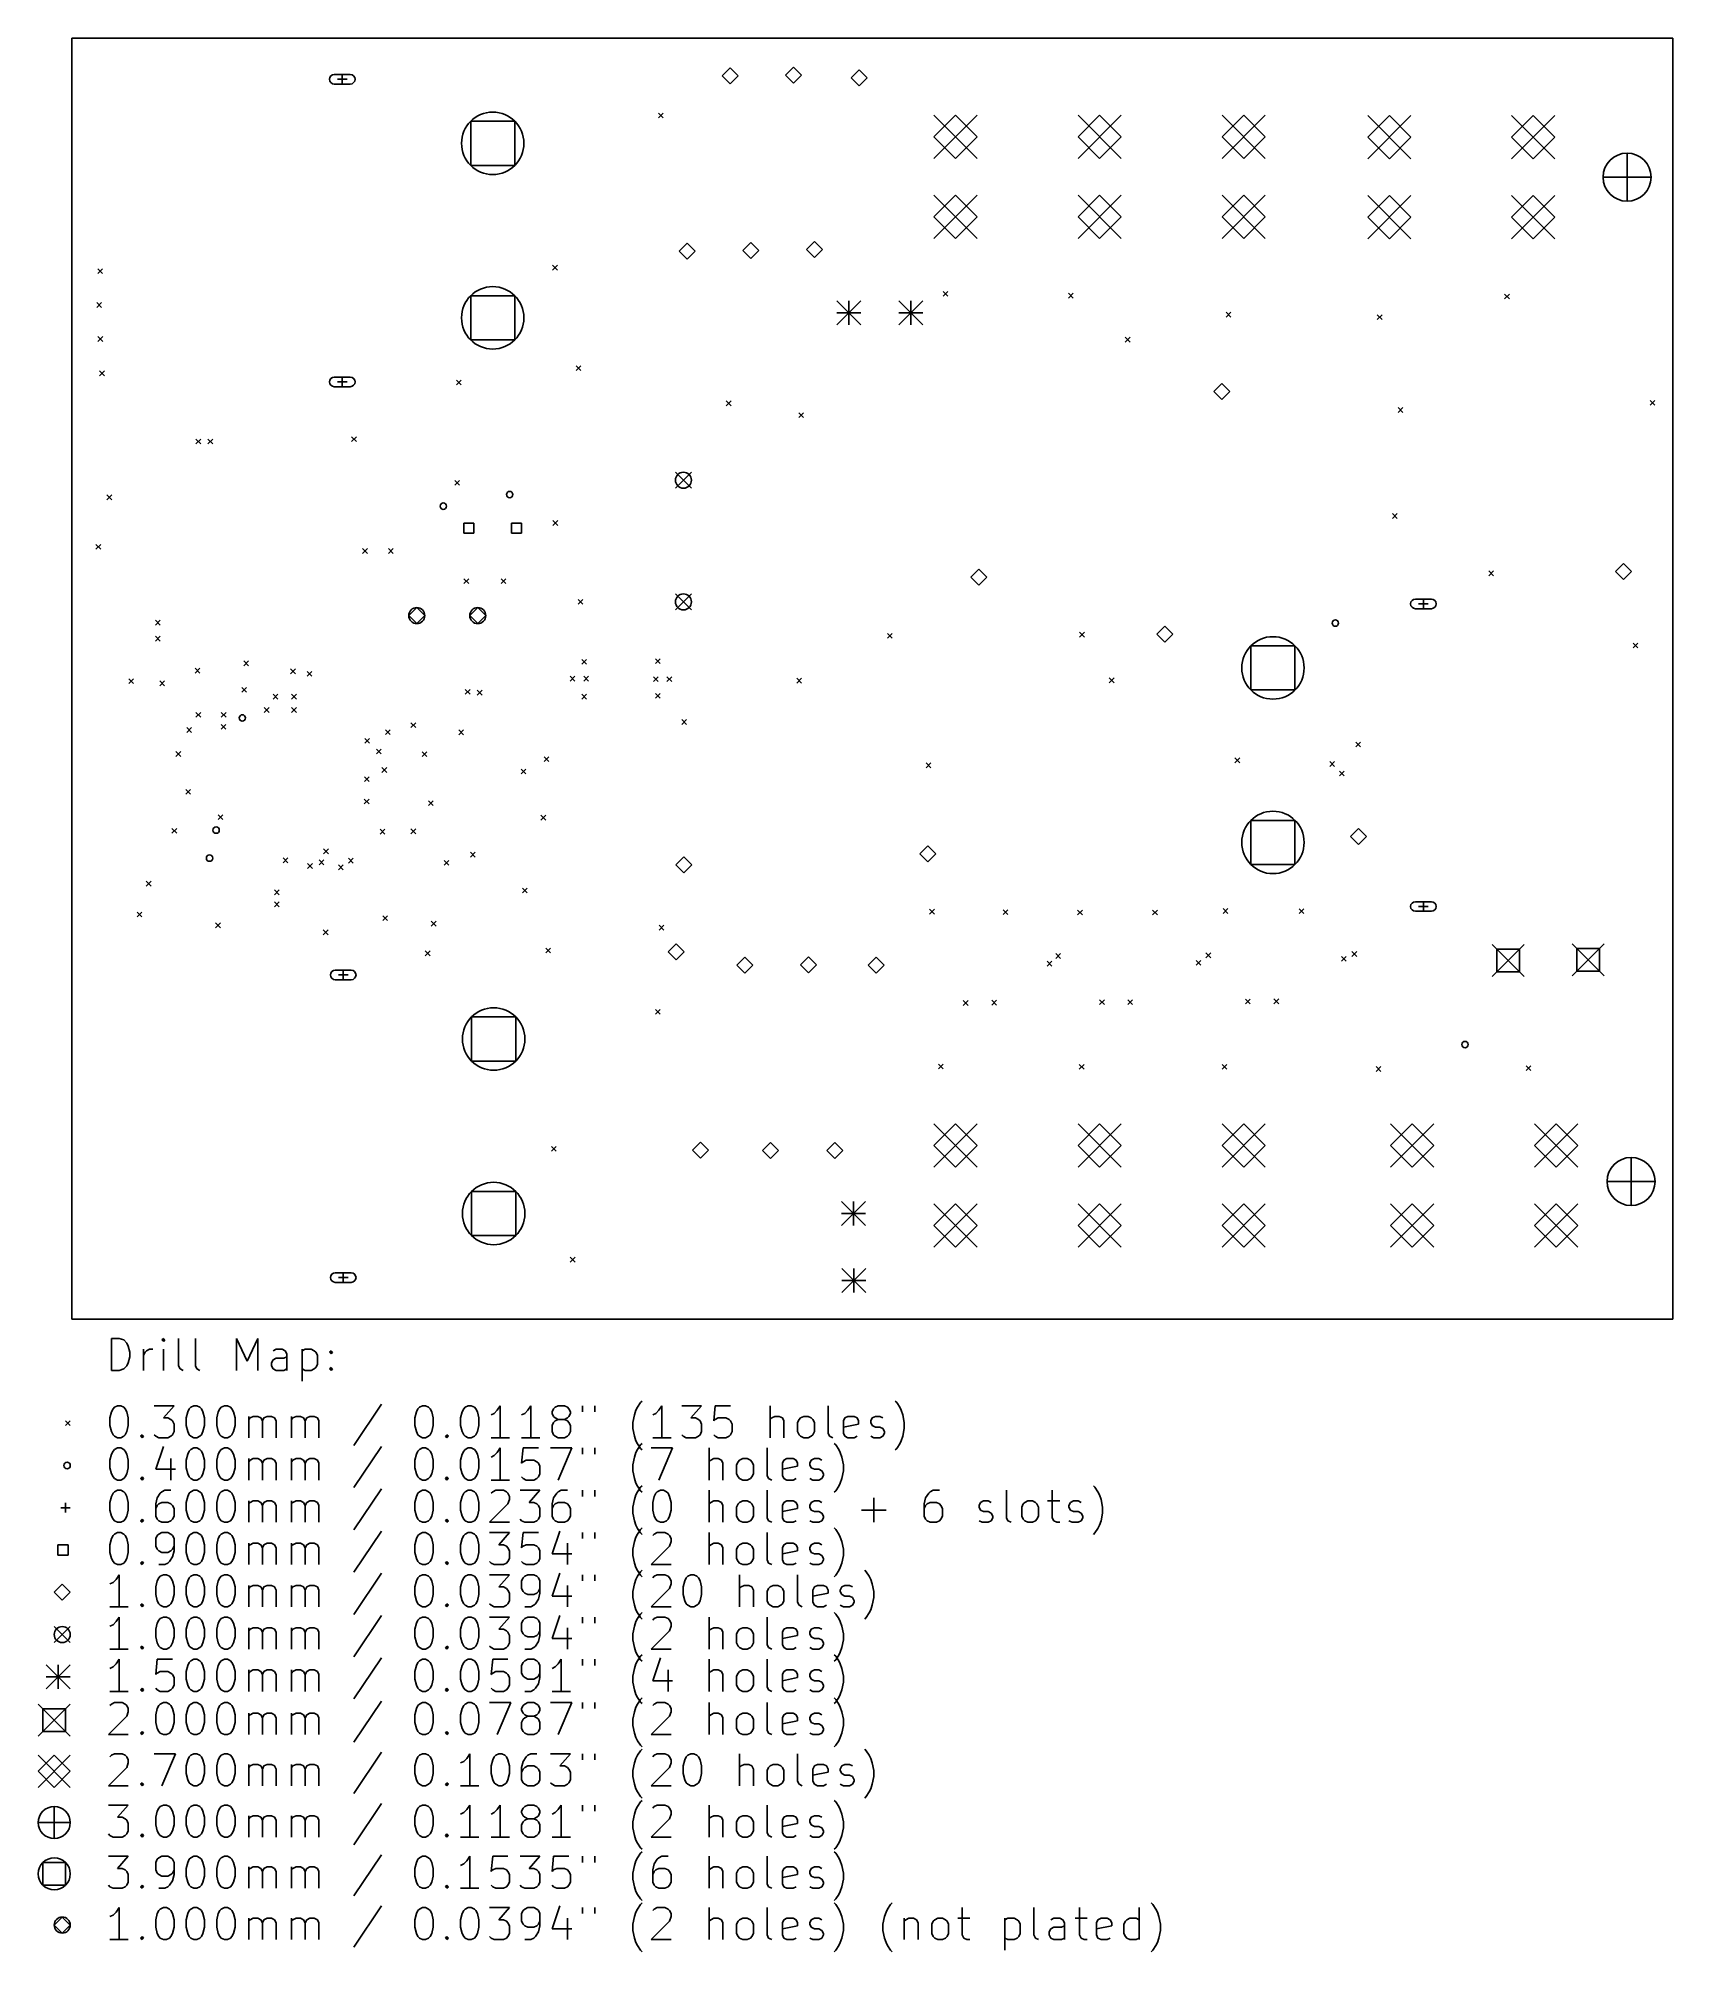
# Model space of a CAD drawing. Extents: x 148 to 250, y -220 to -100.
import ezdxf

# ---------------------------------------------------------------- set-up
doc = ezdxf.new("R2010")
doc.units = 0
doc.layers.add('BLACK', color=7, linetype='CONTINUOUS')

msp = doc.modelspace()

# ---------------------------------------------------------------- linework, layer by layer
at = {"layer": 'BLACK', "linetype": 'CONTINUOUS'}
for p, q in [((150, -100), (250, -100)), ((150, -180), (150, -100)), ((250, -100), (250, -180)), ((167.39, -102.26), (166.39, -102.26)), ((166.59, -102.56), (167.19, -102.56)), ((166.89, -102.26), (166.89, -102.86)), ((191.115, -101.851), (190.615, -102.351)), ((190.615, -102.351), (191.115, -102.851)), ((191.615, -102.351), (191.115, -101.851)), ((191.115, -102.851), (191.615, -102.351)), ((195.072, -101.809), (194.572, -102.309)), ((194.572, -102.309), (195.072, -102.809)), ((195.572, -102.309), (195.072, -101.809)), ((195.072, -102.809), (195.572, -102.309)), ((199.175, -101.975), (198.675, -102.475)), ((198.675, -102.475), (199.175, -102.975)), ((199.675, -102.475), (199.175, -101.975)), ((199.175, -102.975), (199.675, -102.475)), ((167.39, -102.86), (166.39, -102.86)), ((186.64, -104.67), (186.94, -104.97)), ((186.94, -104.67), (186.64, -104.97)), ((203.85, -104.8), (206.55, -107.5)), ((206.55, -104.8), (203.85, -107.5)), ((205.2, -104.8), (203.85, -106.15)), ((206.55, -106.15), (205.2, -104.8)), ((212.85, -104.8), (215.55, -107.5)), ((215.55, -104.8), (212.85, -107.5)), ((214.2, -104.8), (212.85, -106.15)), ((215.55, -106.15), (214.2, -104.8)), ((221.85, -104.8), (224.55, -107.5)), ((224.55, -104.8), (221.85, -107.5)), ((223.2, -104.8), (221.85, -106.15)), ((224.55, -106.15), (223.2, -104.8)), ((230.95, -104.82), (233.65, -107.52)), ((233.65, -104.82), (230.95, -107.52)), ((232.3, -104.82), (230.95, -106.17)), ((233.65, -106.17), (232.3, -104.82)), ((239.93, -104.82), (242.63, -107.52)), ((242.63, -104.82), (239.93, -107.52)), ((241.28, -104.82), (239.93, -106.17)), ((242.63, -106.17), (241.28, -104.82)), ((177.669, -105.181), (174.911, -105.181)), ((174.911, -105.181), (174.911, -107.939)), ((177.669, -107.939), (177.669, -105.181)), ((203.85, -106.15), (205.2, -107.5)), ((205.2, -107.5), (206.55, -106.15)), ((212.85, -106.15), (214.2, -107.5)), ((214.2, -107.5), (215.55, -106.15)), ((221.85, -106.15), (223.2, -107.5)), ((223.2, -107.5), (224.55, -106.15)), ((230.95, -106.17), (232.3, -107.52)), ((232.3, -107.52), (233.65, -106.17)), ((239.93, -106.17), (241.28, -107.52)), ((241.28, -107.52), (242.63, -106.17)), ((247.15, -107.175), (247.15, -110.175)), ((174.911, -107.939), (177.669, -107.939)), ((245.65, -108.675), (248.65, -108.675)), ((203.85, -109.8), (206.55, -112.5)), ((206.55, -109.8), (203.85, -112.5)), ((205.2, -109.8), (203.85, -111.15)), ((206.55, -111.15), (205.2, -109.8)), ((212.85, -109.8), (215.55, -112.5)), ((215.55, -109.8), (212.85, -112.5)), ((214.2, -109.8), (212.85, -111.15)), ((215.55, -111.15), (214.2, -109.8)), ((221.85, -109.8), (224.55, -112.5)), ((224.55, -109.8), (221.85, -112.5)), ((223.2, -109.8), (221.85, -111.15)), ((224.55, -111.15), (223.2, -109.8)), ((230.95, -109.82), (233.65, -112.52)), ((233.65, -109.82), (230.95, -112.52)), ((232.3, -109.82), (230.95, -111.17)), ((233.65, -111.17), (232.3, -109.82)), ((239.93, -109.82), (242.63, -112.52)), ((242.63, -109.82), (239.93, -112.52)), ((241.28, -109.82), (239.93, -111.17)), ((242.63, -111.17), (241.28, -109.82)), ((203.85, -111.15), (205.2, -112.5)), ((205.2, -112.5), (206.55, -111.15)), ((212.85, -111.15), (214.2, -112.5)), ((214.2, -112.5), (215.55, -111.15)), ((221.85, -111.15), (223.2, -112.5)), ((223.2, -112.5), (224.55, -111.15)), ((230.95, -111.17), (232.3, -112.52)), ((232.3, -112.52), (233.65, -111.17)), ((239.93, -111.17), (241.28, -112.52)), ((241.28, -112.52), (242.63, -111.17)), ((188.425, -112.8), (187.925, -113.3)), ((187.925, -113.3), (188.425, -113.8)), ((188.925, -113.3), (188.425, -112.8)), ((188.425, -113.8), (188.925, -113.3)), ((192.41, -112.749), (191.91, -113.249)), ((191.91, -113.249), (192.41, -113.749)), ((192.91, -113.249), (192.41, -112.749)), ((192.41, -113.749), (192.91, -113.249)), ((196.388, -112.702), (195.888, -113.202)), ((195.888, -113.202), (196.388, -113.702)), ((196.888, -113.202), (196.388, -112.702)), ((196.388, -113.702), (196.888, -113.202)), ((151.62, -114.39), (151.92, -114.69)), ((151.92, -114.39), (151.62, -114.69)), ((180.025, -114.175), (180.325, -114.475)), ((180.325, -114.175), (180.025, -114.475)), ((204.425, -115.814), (204.725, -116.114)), ((204.725, -115.814), (204.425, -116.114)), ((151.56, -116.51), (151.86, -116.81)), ((151.86, -116.51), (151.56, -116.81)), ((177.669, -116.081), (174.911, -116.081)), ((174.911, -116.081), (174.911, -118.839)), ((177.669, -118.839), (177.669, -116.081)), ((197.786, -116.404), (199.286, -117.904)), ((199.286, -116.404), (197.786, -117.904)), ((198.536, -116.404), (198.536, -117.904)), ((201.654, -116.404), (203.154, -117.904)), ((203.154, -116.404), (201.654, -117.904)), ((202.404, -116.404), (202.404, -117.904)), ((212.25, -115.925), (212.55, -116.225)), ((212.55, -115.925), (212.25, -116.225)), ((222.1, -117.11), (222.4, -117.41)), ((222.4, -117.11), (222.1, -117.41)), ((239.5, -115.975), (239.8, -116.275)), ((239.8, -115.975), (239.5, -116.275)), ((197.786, -117.154), (199.286, -117.154)), ((201.654, -117.154), (203.154, -117.154)), ((231.54, -117.27), (231.84, -117.57)), ((231.84, -117.27), (231.54, -117.57)), ((151.63, -118.63), (151.93, -118.93)), ((151.93, -118.63), (151.63, -118.93)), ((174.911, -118.839), (177.669, -118.839)), ((215.8, -118.675), (216.1, -118.975)), ((216.1, -118.675), (215.8, -118.975)), ((181.5, -120.45), (181.8, -120.75)), ((181.8, -120.45), (181.5, -120.75)), ((151.731, -120.78), (152.03, -121.08)), ((152.03, -120.78), (151.731, -121.08)), ((167.39, -121.16), (166.39, -121.16)), ((167.39, -121.76), (166.39, -121.76)), ((166.59, -121.46), (167.19, -121.46)), ((166.89, -121.16), (166.89, -121.76)), ((174.019, -121.355), (174.32, -121.655)), ((174.32, -121.355), (174.019, -121.655)), ((221.84, -121.565), (221.34, -122.065)), ((222.34, -122.065), (221.84, -121.565)), ((190.875, -122.65), (191.175, -122.95)), ((191.175, -122.65), (190.875, -122.95)), ((221.34, -122.065), (221.84, -122.565)), ((221.84, -122.565), (222.34, -122.065)), ((232.84, -123.065), (233.14, -123.365)), ((233.14, -123.065), (232.84, -123.365)), ((248.59, -122.615), (248.89, -122.915)), ((248.89, -122.615), (248.59, -122.915)), ((195.41, -123.39), (195.71, -123.69)), ((195.71, -123.39), (195.41, -123.69)), ((157.75, -125.04), (158.05, -125.34)), ((158.05, -125.04), (157.75, -125.34)), ((158.5, -125.04), (158.8, -125.34)), ((158.8, -125.04), (158.5, -125.34)), ((167.47, -124.89), (167.77, -125.19)), ((167.77, -124.89), (167.47, -125.19)), ((173.921, -127.61), (174.221, -127.91)), ((174.221, -127.61), (173.921, -127.91)), ((187.7, -127.1), (188.7, -128.1)), ((188.7, -127.1), (187.7, -128.1)), ((152.19, -128.52), (152.49, -128.82)), ((152.49, -128.52), (152.19, -128.82)), ((180.05, -130.125), (180.35, -130.425)), ((180.35, -130.125), (180.05, -130.425)), ((232.49, -129.69), (232.79, -129.99)), ((232.79, -129.69), (232.49, -129.99)), ((175.118, -130.282), (174.482, -130.282)), ((174.482, -130.282), (174.482, -130.918)), ((174.482, -130.918), (175.118, -130.918)), ((175.118, -130.918), (175.118, -130.282)), ((178.093, -130.282), (177.457, -130.282)), ((177.457, -130.282), (177.457, -130.918)), ((177.457, -130.918), (178.093, -130.918)), ((178.093, -130.918), (178.093, -130.282)), ((151.5, -131.61), (151.8, -131.91)), ((151.8, -131.61), (151.5, -131.91)), ((168.159, -131.87), (168.459, -132.17)), ((168.459, -131.87), (168.159, -132.17)), ((169.77, -131.87), (170.07, -132.17)), ((170.07, -131.87), (169.77, -132.17)), ((174.49, -133.76), (174.79, -134.06)), ((174.79, -133.76), (174.49, -134.06)), ((176.81, -133.76), (177.11, -134.06)), ((177.11, -133.76), (176.81, -134.06)), ((206.65, -133.15), (206.15, -133.65)), ((206.15, -133.65), (206.65, -134.15)), ((207.15, -133.65), (206.65, -133.15)), ((206.65, -134.15), (207.15, -133.65)), ((238.505, -133.265), (238.805, -133.565)), ((238.805, -133.265), (238.505, -133.565)), ((246.925, -132.805), (246.425, -133.305)), ((246.425, -133.305), (246.925, -133.805)), ((247.425, -133.305), (246.925, -132.805)), ((246.925, -133.805), (247.425, -133.305)), ((187.7, -134.7), (188.7, -135.7)), ((188.7, -134.7), (187.7, -135.7)), ((234.925, -135.025), (233.925, -135.025)), ((234.425, -135.025), (234.425, -135.625)), ((171.545, -135.56), (171.045, -136.06)), ((171.045, -136.06), (171.545, -136.56)), ((172.045, -136.06), (171.545, -135.56)), ((171.545, -136.56), (172.045, -136.06)), ((175.355, -135.56), (174.855, -136.06)), ((174.855, -136.06), (175.355, -136.56)), ((175.855, -136.06), (175.355, -135.56)), ((175.355, -136.56), (175.855, -136.06)), ((181.625, -135.05), (181.925, -135.35)), ((181.925, -135.05), (181.625, -135.35)), ((234.925, -135.625), (233.925, -135.625)), ((234.125, -135.325), (234.725, -135.325)), ((155.225, -136.35), (155.525, -136.65)), ((155.525, -136.35), (155.225, -136.65)), ((155.225, -137.35), (155.525, -137.65)), ((155.525, -137.35), (155.225, -137.65)), ((200.95, -137.175), (201.25, -137.475)), ((201.25, -137.175), (200.95, -137.475)), ((212.95, -137.1), (213.25, -137.4)), ((213.25, -137.1), (212.95, -137.4)), ((218.275, -136.725), (217.775, -137.225)), ((217.775, -137.225), (218.275, -137.725)), ((218.775, -137.225), (218.275, -136.725)), ((218.275, -137.725), (218.775, -137.225)), ((226.404, -137.946), (223.646, -137.946)), ((223.646, -137.946), (223.646, -140.704)), ((226.404, -140.704), (226.404, -137.946)), ((247.525, -137.775), (247.825, -138.075)), ((247.825, -137.775), (247.525, -138.075)), ((157.7, -139.35), (158, -139.65)), ((158, -139.35), (157.7, -139.65)), ((160.74, -138.89), (161.04, -139.19)), ((161.04, -138.89), (160.74, -139.19)), ((163.66, -139.39), (163.96, -139.69)), ((163.96, -139.39), (163.66, -139.69)), ((164.7, -139.55), (164.999, -139.85)), ((164.999, -139.55), (164.7, -139.85)), ((181.85, -138.8), (182.15, -139.1)), ((182.15, -138.8), (181.85, -139.1)), ((186.45, -138.75), (186.75, -139.05)), ((186.75, -138.75), (186.45, -139.05)), ((153.55, -140), (153.85, -140.3)), ((153.85, -140), (153.55, -140.3)), ((155.488, -140.137), (155.788, -140.437)), ((155.788, -140.137), (155.488, -140.437)), ((160.61, -140.55), (160.91, -140.85)), ((160.91, -140.55), (160.61, -140.85)), ((162.574, -140.975), (162.874, -141.275)), ((162.874, -140.975), (162.574, -141.275)), ((163.725, -140.975), (164.024, -141.275)), ((164.024, -140.975), (163.725, -141.275)), ((174.575, -140.663), (174.875, -140.963)), ((174.875, -140.663), (174.575, -140.963)), ((175.325, -140.725), (175.625, -141.025)), ((175.625, -140.725), (175.325, -141.025)), ((181.12, -139.85), (181.42, -140.15)), ((181.42, -139.85), (181.12, -140.15)), ((181.85, -140.975), (182.15, -141.275)), ((182.15, -140.975), (181.85, -141.275)), ((181.975, -139.85), (182.275, -140.15)), ((182.275, -139.85), (181.975, -140.15)), ((186.325, -139.875), (186.625, -140.175)), ((186.625, -139.875), (186.325, -140.175)), ((186.45, -140.92), (186.75, -141.22)), ((186.75, -140.92), (186.45, -141.22)), ((187.175, -139.875), (187.475, -140.175)), ((187.475, -139.875), (187.175, -140.175)), ((195.275, -139.975), (195.575, -140.275)), ((195.575, -139.975), (195.275, -140.275)), ((214.8, -139.95), (215.1, -140.25)), ((215.1, -139.95), (214.8, -140.25)), ((223.646, -140.704), (226.404, -140.704)), ((157.75, -142.1), (158.05, -142.4)), ((158.05, -142.1), (157.75, -142.4)), ((159.331, -142.105), (159.631, -142.405)), ((159.631, -142.105), (159.331, -142.405)), ((162.021, -141.804), (162.321, -142.104)), ((162.321, -141.804), (162.021, -142.104)), ((163.725, -141.804), (164.024, -142.104)), ((164.024, -141.804), (163.725, -142.104)), ((157.175, -143.05), (157.475, -143.35)), ((157.475, -143.05), (157.175, -143.35)), ((159.325, -142.855), (159.624, -143.154)), ((159.624, -142.855), (159.325, -143.154)), ((169.59, -143.19), (169.89, -143.49)), ((169.89, -143.19), (169.59, -143.49)), ((171.181, -142.747), (171.481, -143.047)), ((171.481, -142.747), (171.181, -143.047)), ((174.17, -143.2), (174.47, -143.5)), ((174.47, -143.2), (174.17, -143.5)), ((188.1, -142.55), (188.4, -142.85)), ((188.4, -142.55), (188.1, -142.85)), ((156.5, -144.55), (156.8, -144.85)), ((156.8, -144.55), (156.5, -144.85)), ((168.3, -143.725), (168.6, -144.025)), ((168.6, -143.725), (168.3, -144.025)), ((169.02, -144.4), (169.32, -144.701)), ((169.32, -144.4), (169.02, -144.701)), ((171.88, -144.56), (172.18, -144.86)), ((172.18, -144.56), (171.88, -144.86)), ((230.205, -143.96), (230.505, -144.26)), ((230.505, -143.96), (230.205, -144.26)), ((169.37, -145.55), (169.67, -145.85)), ((169.67, -145.55), (169.37, -145.85)), ((178.06, -145.64), (178.36, -145.94)), ((178.36, -145.64), (178.06, -145.94)), ((179.5, -144.875), (179.8, -145.175)), ((179.8, -144.875), (179.5, -145.175)), ((203.36, -145.26), (203.66, -145.56)), ((203.66, -145.26), (203.36, -145.56)), ((222.65, -144.95), (222.95, -145.25)), ((222.95, -144.95), (222.65, -145.25)), ((228.575, -145.175), (228.875, -145.475)), ((228.875, -145.175), (228.575, -145.475)), ((229.175, -145.775), (229.475, -146.075)), ((229.475, -145.775), (229.175, -146.075)), ((157.12, -146.92), (157.42, -147.22)), ((157.42, -146.92), (157.12, -147.22)), ((168.275, -146.125), (168.575, -146.425)), ((168.575, -146.125), (168.275, -146.425)), ((168.264, -147.513), (168.564, -147.813)), ((168.564, -147.513), (168.264, -147.813)), ((172.275, -147.625), (172.575, -147.925)), ((172.575, -147.625), (172.275, -147.925)), ((156.25, -149.35), (156.55, -149.65)), ((156.55, -149.35), (156.25, -149.65)), ((159.13, -148.499), (159.43, -148.799)), ((159.43, -148.499), (159.13, -148.799)), ((171.18, -149.38), (171.48, -149.68)), ((171.48, -149.38), (171.18, -149.68)), ((179.3, -148.525), (179.6, -148.825)), ((179.6, -148.525), (179.3, -148.825)), ((226.404, -148.846), (223.646, -148.846)), ((223.646, -148.846), (223.646, -151.604)), ((226.404, -151.604), (226.404, -148.846)), ((230.375, -149.36), (229.875, -149.86)), ((230.875, -149.86), (230.375, -149.36)), ((169.25, -149.4), (169.55, -149.7)), ((169.55, -149.4), (169.25, -149.7)), ((203.46, -150.43), (202.96, -150.93)), ((203.96, -150.93), (203.46, -150.43)), ((229.875, -149.86), (230.375, -150.36)), ((230.375, -150.36), (230.875, -149.86)), ((163.199, -151.194), (163.499, -151.494)), ((163.499, -151.194), (163.199, -151.494)), ((164.725, -151.55), (165.024, -151.85)), ((165.024, -151.55), (164.725, -151.85)), ((165.438, -151.321), (165.738, -151.621)), ((165.738, -151.321), (165.438, -151.621)), ((165.727, -150.63), (166.027, -150.93)), ((166.027, -150.63), (165.727, -150.93)), ((166.65, -151.629), (166.95, -151.929)), ((166.95, -151.629), (166.65, -151.929)), ((167.275, -151.216), (167.575, -151.516)), ((167.575, -151.216), (167.275, -151.516)), ((173.25, -151.35), (173.55, -151.65)), ((173.55, -151.35), (173.25, -151.65)), ((174.89, -150.84), (175.19, -151.14)), ((175.19, -150.84), (174.89, -151.14)), ((188.235, -151.125), (187.735, -151.625)), ((187.735, -151.625), (188.235, -152.125)), ((188.735, -151.625), (188.235, -151.125)), ((188.235, -152.125), (188.735, -151.625)), ((202.96, -150.93), (203.46, -151.43)), ((203.46, -151.43), (203.96, -150.93)), ((223.646, -151.604), (226.404, -151.604)), ((154.649, -152.65), (154.95, -152.95)), ((154.95, -152.65), (154.649, -152.95)), ((162.65, -153.19), (162.95, -153.49)), ((162.95, -153.19), (162.65, -153.49)), ((162.65, -153.939), (162.95, -154.239)), ((162.95, -153.939), (162.65, -154.239)), ((178.15, -153.075), (178.45, -153.375)), ((178.45, -153.075), (178.15, -153.375)), ((234.925, -153.925), (233.925, -153.925)), ((234.425, -153.925), (234.425, -154.525)), ((154.075, -154.575), (154.375, -154.875)), ((154.375, -154.575), (154.075, -154.875)), ((158.975, -155.25), (159.275, -155.55)), ((159.275, -155.25), (158.975, -155.55)), ((169.425, -154.8), (169.725, -155.1)), ((169.725, -154.8), (169.425, -155.1)), ((172.45, -155.15), (172.75, -155.45)), ((172.75, -155.15), (172.45, -155.45)), ((203.582, -154.398), (203.882, -154.698)), ((203.882, -154.398), (203.582, -154.698)), ((208.17, -154.43), (208.47, -154.73)), ((208.47, -154.43), (208.17, -154.73)), ((212.82, -154.45), (213.12, -154.75)), ((213.12, -154.45), (212.82, -154.75)), ((217.51, -154.45), (217.81, -154.75)), ((217.81, -154.45), (217.51, -154.75)), ((221.91, -154.355), (222.21, -154.655)), ((222.21, -154.355), (221.91, -154.655)), ((226.66, -154.365), (226.96, -154.665)), ((226.96, -154.365), (226.66, -154.665)), ((234.925, -154.525), (233.925, -154.525)), ((234.125, -154.225), (234.725, -154.225)), ((165.7, -155.69), (166, -155.99)), ((166, -155.69), (165.7, -155.99)), ((186.68, -155.4), (186.98, -155.7)), ((186.98, -155.4), (186.68, -155.7)), ((187.75, -156.55), (187.25, -157.05)), ((188.25, -157.05), (187.75, -156.55)), ((243.725, -156.55), (245.725, -158.55)), ((245.725, -156.55), (243.725, -158.55)), ((172.075, -157), (172.375, -157.3)), ((172.375, -157), (172.075, -157.3)), ((179.6, -156.825), (179.9, -157.125)), ((179.9, -156.825), (179.6, -157.125)), ((187.25, -157.05), (187.75, -157.55)), ((187.75, -157.55), (188.25, -157.05)), ((192.034, -157.395), (191.534, -157.895)), ((192.534, -157.895), (192.034, -157.395)), ((196.021, -157.379), (195.521, -157.879)), ((196.521, -157.879), (196.021, -157.379)), ((200.232, -157.382), (199.732, -157.882)), ((200.732, -157.882), (200.232, -157.382)), ((210.92, -157.65), (211.22, -157.95)), ((211.22, -157.65), (210.92, -157.95)), ((211.46, -157.17), (211.76, -157.47)), ((211.76, -157.17), (211.46, -157.47)), ((220.22, -157.6), (220.52, -157.9)), ((220.52, -157.6), (220.22, -157.9)), ((220.84, -157.13), (221.14, -157.43)), ((221.14, -157.13), (220.84, -157.43)), ((229.3, -157.345), (229.6, -157.645)), ((229.6, -157.345), (229.3, -157.645)), ((229.96, -157.045), (230.26, -157.345)), ((230.26, -157.045), (229.96, -157.345)), ((238.725, -156.6), (240.725, -158.6)), ((240.725, -156.6), (238.725, -158.6)), ((240.432, -156.893), (239.018, -156.893)), ((239.018, -156.893), (239.018, -158.307)), ((240.432, -158.307), (240.432, -156.893)), ((245.432, -156.843), (244.018, -156.843)), ((244.018, -156.843), (244.018, -158.257)), ((245.432, -158.257), (245.432, -156.843)), ((167.45, -158.2), (166.45, -158.2)), ((167.45, -158.8), (166.45, -158.8)), ((166.65, -158.5), (167.25, -158.5)), ((166.95, -158.2), (166.95, -158.8)), ((191.534, -157.895), (192.034, -158.395)), ((192.034, -158.395), (192.534, -157.895)), ((195.521, -157.879), (196.021, -158.379)), ((196.021, -158.379), (196.521, -157.879)), ((199.732, -157.882), (200.232, -158.382)), ((200.232, -158.382), (200.732, -157.882)), ((239.018, -158.307), (240.432, -158.307)), ((244.018, -158.257), (245.432, -158.257)), ((205.68, -160.1), (205.98, -160.4)), ((205.98, -160.1), (205.68, -160.4)), ((207.46, -160.08), (207.76, -160.38)), ((207.76, -160.08), (207.46, -160.38)), ((214.2, -160.05), (214.5, -160.35)), ((214.5, -160.05), (214.2, -160.35)), ((215.96, -160.05), (216.26, -160.35)), ((216.26, -160.05), (215.96, -160.35)), ((223.31, -160.005), (223.61, -160.305)), ((223.61, -160.005), (223.31, -160.305)), ((225.09, -159.995), (225.39, -160.295)), ((225.39, -159.995), (225.09, -160.295)), ((177.729, -161.121), (174.971, -161.121)), ((174.971, -161.121), (174.971, -163.879)), ((177.729, -163.879), (177.729, -161.121)), ((186.45, -160.65), (186.75, -160.95)), ((186.75, -160.65), (186.45, -160.95)), ((174.971, -163.879), (177.729, -163.879)), ((204.13, -164.075), (204.43, -164.375)), ((204.43, -164.075), (204.13, -164.375)), ((212.93, -164.085), (213.23, -164.385)), ((213.23, -164.085), (212.93, -164.385)), ((221.85, -164.085), (222.15, -164.385)), ((222.15, -164.085), (221.85, -164.385)), ((231.475, -164.225), (231.775, -164.525)), ((231.775, -164.225), (231.475, -164.525)), ((240.835, -164.17), (241.135, -164.47)), ((241.135, -164.17), (240.835, -164.47)), ((203.85, -167.8), (206.55, -170.5)), ((206.55, -167.8), (203.85, -170.5)), ((205.2, -167.8), (203.85, -169.15)), ((206.55, -169.15), (205.2, -167.8)), ((212.85, -167.8), (215.55, -170.5)), ((215.55, -167.8), (212.85, -170.5)), ((214.2, -167.8), (212.85, -169.15)), ((215.55, -169.15), (214.2, -167.8)), ((221.85, -167.8), (224.55, -170.5)), ((224.55, -167.8), (221.85, -170.5)), ((223.2, -167.8), (221.85, -169.15)), ((224.55, -169.15), (223.2, -167.8)), ((232.375, -167.8), (235.075, -170.5)), ((235.075, -167.8), (232.375, -170.5)), ((233.725, -167.8), (232.375, -169.15)), ((235.075, -169.15), (233.725, -167.8)), ((241.375, -167.8), (244.075, -170.5)), ((244.075, -167.8), (241.375, -170.5)), ((242.725, -167.8), (241.375, -169.15)), ((244.075, -169.15), (242.725, -167.8)), ((179.95, -169.21), (180.25, -169.51)), ((180.25, -169.21), (179.95, -169.51)), ((189.272, -168.947), (188.772, -169.447)), ((188.772, -169.447), (189.272, -169.947)), ((189.772, -169.447), (189.272, -168.947)), ((189.272, -169.947), (189.772, -169.447)), ((193.635, -168.965), (193.135, -169.465)), ((193.135, -169.465), (193.635, -169.965)), ((194.135, -169.465), (193.635, -168.965)), ((193.635, -169.965), (194.135, -169.465)), ((197.65, -168.975), (197.15, -169.475)), ((197.15, -169.475), (197.65, -169.975)), ((198.15, -169.475), (197.65, -168.975)), ((197.65, -169.975), (198.15, -169.475)), ((203.85, -169.15), (205.2, -170.5)), ((205.2, -170.5), (206.55, -169.15)), ((212.85, -169.15), (214.2, -170.5)), ((214.2, -170.5), (215.55, -169.15)), ((221.85, -169.15), (223.2, -170.5)), ((223.2, -170.5), (224.55, -169.15)), ((232.375, -169.15), (233.725, -170.5)), ((233.725, -170.5), (235.075, -169.15)), ((241.375, -169.15), (242.725, -170.5)), ((242.725, -170.5), (244.075, -169.15)), ((247.4, -169.9), (247.4, -172.9)), ((177.729, -172.021), (174.971, -172.021)), ((174.971, -172.021), (174.971, -174.779)), ((177.729, -174.779), (177.729, -172.021)), ((245.9, -171.4), (248.9, -171.4)), ((198.075, -172.65), (199.575, -174.15)), ((199.575, -172.65), (198.075, -174.15)), ((198.825, -172.65), (198.825, -174.15)), ((203.85, -172.8), (206.55, -175.5)), ((206.55, -172.8), (203.85, -175.5)), ((205.2, -172.8), (203.85, -174.15)), ((206.55, -174.15), (205.2, -172.8)), ((212.85, -172.8), (215.55, -175.5)), ((215.55, -172.8), (212.85, -175.5)), ((214.2, -172.8), (212.85, -174.15)), ((215.55, -174.15), (214.2, -172.8)), ((221.85, -172.8), (224.55, -175.5)), ((224.55, -172.8), (221.85, -175.5)), ((223.2, -172.8), (221.85, -174.15)), ((224.55, -174.15), (223.2, -172.8)), ((232.375, -172.8), (235.075, -175.5)), ((235.075, -172.8), (232.375, -175.5)), ((233.725, -172.8), (232.375, -174.15)), ((235.075, -174.15), (233.725, -172.8)), ((241.375, -172.8), (244.075, -175.5)), ((244.075, -172.8), (241.375, -175.5)), ((242.725, -172.8), (241.375, -174.15)), ((244.075, -174.15), (242.725, -172.8)), ((198.075, -173.4), (199.575, -173.4)), ((203.85, -174.15), (205.2, -175.5)), ((205.2, -175.5), (206.55, -174.15)), ((212.85, -174.15), (214.2, -175.5)), ((214.2, -175.5), (215.55, -174.15)), ((221.85, -174.15), (223.2, -175.5)), ((223.2, -175.5), (224.55, -174.15)), ((232.375, -174.15), (233.725, -175.5)), ((233.725, -175.5), (235.075, -174.15)), ((241.375, -174.15), (242.725, -175.5)), ((242.725, -175.5), (244.075, -174.15)), ((174.971, -174.779), (177.729, -174.779)), ((181.13, -176.13), (181.43, -176.43)), ((181.43, -176.13), (181.13, -176.43)), ((198.1, -176.825), (199.6, -178.325)), ((199.6, -176.825), (198.1, -178.325)), ((198.85, -176.825), (198.85, -178.325)), ((167.45, -177.1), (166.45, -177.1)), ((167.45, -177.7), (166.45, -177.7)), ((166.65, -177.4), (167.25, -177.4)), ((166.95, -177.1), (166.95, -177.7)), ((198.1, -177.575), (199.6, -177.575)), ((250, -180), (150, -180)), ((152.476, -183.205), (152.476, -181.205)), ((152.476, -181.205), (152.952, -181.205)), ((152.952, -181.205), (153.238, -181.3)), ((153.238, -181.3), (153.429, -181.49)), ((153.429, -181.49), (153.524, -181.681)), ((155.714, -181.205), (155.619, -181.3)), ((155.619, -181.3), (155.714, -181.395)), ((155.81, -181.3), (155.714, -181.205)), ((155.714, -181.205), (155.714, -181.395)), ((155.714, -181.395), (155.81, -181.3)), ((156.667, -182.919), (156.667, -181.205)), ((157.714, -182.919), (157.714, -181.205)), ((160.286, -183.205), (160.286, -181.205)), ((160.286, -181.205), (160.952, -182.633)), ((160.952, -182.633), (161.619, -181.205)), ((161.619, -181.205), (161.619, -183.205)), ((153.524, -182.729), (153.429, -182.919)), ((153.524, -181.681), (153.619, -182.062)), ((153.619, -182.348), (153.524, -182.729)), ((153.619, -182.062), (153.619, -182.348)), ((154.476, -183.205), (154.476, -181.871)), ((154.476, -182.252), (154.571, -182.062)), ((154.571, -182.062), (154.667, -181.967)), ((154.667, -181.967), (154.857, -181.871)), ((154.857, -181.871), (155.048, -181.871)), ((155.714, -183.205), (155.714, -181.871)), ((162.476, -182.729), (162.571, -182.538)), ((162.476, -182.919), (162.476, -182.729)), ((162.762, -181.871), (162.571, -181.967)), ((162.571, -182.538), (162.762, -182.443)), ((163.143, -181.871), (162.762, -181.871)), ((162.762, -182.443), (163.238, -182.443)), ((163.333, -181.967), (163.143, -181.871)), ((163.238, -182.443), (163.429, -182.348)), ((163.429, -182.157), (163.333, -181.967)), ((163.429, -183.205), (163.429, -182.157)), ((164.381, -181.871), (164.381, -183.871)), ((164.381, -181.967), (164.571, -181.871)), ((164.571, -181.871), (164.952, -181.871)), ((164.952, -181.871), (165.143, -181.967)), ((165.143, -181.967), (165.238, -182.062)), ((165.238, -182.062), (165.333, -182.252)), ((165.333, -182.824), (165.238, -183.014)), ((165.333, -182.252), (165.333, -182.824)), ((166.095, -182.062), (166.19, -181.967)), ((166.19, -182.157), (166.095, -182.062)), ((166.19, -181.967), (166.286, -182.062)), ((166.19, -181.967), (166.19, -182.157)), ((166.286, -182.062), (166.19, -182.157)), ((152.952, -183.205), (152.476, -183.205)), ((153.238, -183.11), (152.952, -183.205)), ((153.429, -182.919), (153.238, -183.11)), ((156.762, -183.11), (156.667, -182.919)), ((156.952, -183.205), (156.762, -183.11)), ((157.81, -183.11), (157.714, -182.919)), ((158, -183.205), (157.81, -183.11)), ((162.571, -183.11), (162.476, -182.919)), ((162.762, -183.205), (162.571, -183.11)), ((163.238, -183.205), (162.762, -183.205)), ((163.429, -183.11), (163.238, -183.205)), ((164.571, -183.205), (164.381, -183.11)), ((164.952, -183.205), (164.571, -183.205)), ((165.143, -183.11), (164.952, -183.205)), ((165.238, -183.014), (165.143, -183.11)), ((166.095, -183.11), (166.19, -183.014)), ((166.19, -183.205), (166.095, -183.11)), ((166.19, -183.014), (166.286, -183.11)), ((166.19, -183.014), (166.19, -183.205)), ((166.286, -183.11), (166.19, -183.205)), ((185.333, -185.5), (185.524, -185.214)), ((185.524, -185.214), (185.619, -185.119)), ((201.524, -185.214), (201.429, -185.119)), ((201.714, -185.5), (201.524, -185.214)), ((149.6, -186.35), (149.9, -186.65)), ((149.9, -186.35), (149.6, -186.65)), ((152.381, -186.167), (152.476, -185.786)), ((152.381, -186.643), (152.381, -186.167)), ((152.476, -185.786), (152.571, -185.595)), ((152.571, -185.595), (152.667, -185.5)), ((152.667, -185.5), (152.857, -185.405)), ((152.857, -185.405), (153.048, -185.405)), ((153.048, -185.405), (153.238, -185.5)), ((153.238, -185.5), (153.333, -185.595)), ((153.333, -185.595), (153.429, -185.786)), ((153.429, -185.786), (153.524, -186.167)), ((153.524, -186.167), (153.524, -186.643)), ((155.143, -185.405), (156.381, -185.405)), ((156.381, -185.405), (155.714, -186.167)), ((155.714, -186.167), (156, -186.167)), ((156, -186.167), (156.19, -186.262)), ((156.19, -186.262), (156.286, -186.357)), ((156.286, -186.357), (156.381, -186.548)), ((157.143, -186.167), (157.238, -185.786)), ((157.143, -186.643), (157.143, -186.167)), ((157.238, -185.786), (157.333, -185.595)), ((157.333, -185.595), (157.429, -185.5)), ((157.429, -185.5), (157.619, -185.405)), ((157.619, -185.405), (157.81, -185.405)), ((157.81, -185.405), (158, -185.5)), ((158, -185.5), (158.095, -185.595)), ((158.095, -185.595), (158.19, -185.786)), ((158.19, -185.786), (158.286, -186.167)), ((158.286, -186.167), (158.286, -186.643)), ((159.048, -186.167), (159.143, -185.786)), ((159.048, -186.643), (159.048, -186.167)), ((159.143, -185.786), (159.238, -185.595)), ((159.238, -185.595), (159.333, -185.5)), ((159.333, -185.5), (159.524, -185.405)), ((159.524, -185.405), (159.714, -185.405)), ((159.714, -185.405), (159.905, -185.5)), ((159.905, -185.5), (160, -185.595)), ((160, -185.595), (160.095, -185.786)), ((160.095, -185.786), (160.19, -186.167)), ((160.19, -186.167), (160.19, -186.643)), ((161.048, -187.405), (161.048, -186.071)), ((161.048, -186.262), (161.143, -186.167)), ((161.143, -186.167), (161.333, -186.071)), ((161.333, -186.071), (161.619, -186.071)), ((161.619, -186.071), (161.81, -186.167)), ((161.81, -186.167), (161.905, -186.357)), ((161.905, -186.357), (162, -186.167)), ((161.905, -186.357), (161.905, -187.405)), ((162, -186.167), (162.19, -186.071)), ((162.19, -186.071), (162.476, -186.071)), ((162.476, -186.071), (162.667, -186.167)), ((162.667, -186.167), (162.762, -186.357)), ((162.762, -186.357), (162.762, -187.405)), ((163.714, -187.405), (163.714, -186.071)), ((163.714, -186.262), (163.81, -186.167)), ((163.81, -186.167), (164, -186.071)), ((164, -186.071), (164.286, -186.071)), ((164.286, -186.071), (164.476, -186.167)), ((164.476, -186.167), (164.571, -186.357)), ((164.571, -186.357), (164.667, -186.167)), ((164.571, -186.357), (164.571, -187.405)), ((164.667, -186.167), (164.857, -186.071)), ((164.857, -186.071), (165.143, -186.071)), ((165.143, -186.071), (165.333, -186.167)), ((165.333, -186.167), (165.429, -186.357)), ((165.429, -186.357), (165.429, -187.405)), ((169.333, -185.31), (167.619, -187.881)), ((171.429, -186.167), (171.524, -185.786)), ((171.429, -186.643), (171.429, -186.167)), ((171.524, -185.786), (171.619, -185.595)), ((171.619, -185.595), (171.714, -185.5)), ((171.714, -185.5), (171.905, -185.405)), ((171.905, -185.405), (172.095, -185.405)), ((172.095, -185.405), (172.286, -185.5)), ((172.286, -185.5), (172.381, -185.595)), ((172.381, -185.595), (172.476, -185.786)), ((172.476, -185.786), (172.571, -186.167)), ((172.571, -186.167), (172.571, -186.643)), ((174.286, -186.167), (174.381, -185.786)), ((174.286, -186.643), (174.286, -186.167)), ((174.381, -185.786), (174.476, -185.595)), ((174.476, -185.595), (174.571, -185.5)), ((174.571, -185.5), (174.762, -185.405)), ((174.762, -185.405), (174.952, -185.405)), ((174.952, -185.405), (175.143, -185.5)), ((175.143, -185.5), (175.238, -185.595)), ((175.238, -185.595), (175.333, -185.786)), ((175.333, -185.786), (175.429, -186.167)), ((175.429, -186.167), (175.429, -186.643)), ((176.381, -185.881), (176.19, -185.976)), ((176.571, -185.69), (176.381, -185.881)), ((176.762, -185.405), (176.571, -185.69)), ((176.762, -187.405), (176.762, -185.405)), ((178.286, -185.881), (178.095, -185.976)), ((178.476, -185.69), (178.286, -185.881)), ((178.667, -185.405), (178.476, -185.69)), ((178.667, -187.405), (178.667, -185.405)), ((180, -185.786), (180.095, -185.595)), ((180, -185.881), (180, -185.786)), ((180.095, -186.071), (180, -185.881)), ((180.095, -185.595), (180.19, -185.5)), ((180.19, -186.167), (180.095, -186.071)), ((180.19, -186.357), (180.095, -186.452)), ((180.19, -185.5), (180.381, -185.405)), ((180.381, -186.262), (180.19, -186.167)), ((180.381, -186.262), (180.19, -186.357)), ((180.381, -185.405), (180.762, -185.405)), ((180.762, -186.262), (180.381, -186.262)), ((180.762, -185.405), (180.952, -185.5)), ((180.952, -186.167), (180.762, -186.262)), ((180.952, -186.357), (180.762, -186.262)), ((180.952, -185.5), (181.048, -185.595)), ((181.048, -186.071), (180.952, -186.167)), ((181.048, -186.452), (180.952, -186.357)), ((181.048, -185.595), (181.143, -185.786)), ((181.143, -185.881), (181.048, -186.071)), ((181.143, -185.786), (181.143, -185.881)), ((181.905, -185.405), (181.905, -185.786)), ((182.667, -185.405), (182.667, -185.786)), ((185.048, -186.452), (185.143, -185.976)), ((185.143, -185.976), (185.238, -185.69)), ((185.238, -185.69), (185.333, -185.5)), ((186.476, -185.881), (186.286, -185.976)), ((186.667, -185.69), (186.476, -185.881)), ((186.857, -185.405), (186.667, -185.69)), ((186.857, -187.405), (186.857, -185.405)), ((188.095, -185.405), (189.333, -185.405)), ((189.333, -185.405), (188.667, -186.167)), ((188.667, -186.167), (188.952, -186.167)), ((188.952, -186.167), (189.143, -186.262)), ((189.143, -186.262), (189.238, -186.357)), ((189.238, -186.357), (189.333, -186.548)), ((190.19, -185.405), (190.095, -186.357)), ((190.095, -186.357), (190.19, -186.262)), ((191.143, -185.405), (190.19, -185.405)), ((190.19, -186.262), (190.381, -186.167)), ((190.381, -186.167), (190.857, -186.167)), ((190.857, -186.167), (191.048, -186.262)), ((191.048, -186.262), (191.143, -186.357)), ((191.143, -186.357), (191.238, -186.548)), ((193.619, -187.405), (193.619, -185.405)), ((193.714, -186.167), (193.619, -186.262)), ((193.905, -186.071), (193.714, -186.167)), ((194.19, -186.071), (193.905, -186.071)), ((194.381, -186.167), (194.19, -186.071)), ((194.476, -186.357), (194.381, -186.167)), ((194.476, -187.405), (194.476, -186.357)), ((195.333, -186.452), (195.429, -186.262)), ((195.429, -186.262), (195.524, -186.167)), ((195.524, -186.167), (195.714, -186.071)), ((195.714, -186.071), (196, -186.071)), ((196, -186.071), (196.19, -186.167)), ((196.19, -186.167), (196.286, -186.262)), ((196.286, -186.262), (196.381, -186.452)), ((197.238, -187.119), (197.238, -185.405)), ((198.19, -186.357), (198.286, -186.167)), ((198.19, -187.119), (198.19, -186.357)), ((198.286, -186.167), (198.476, -186.071)), ((198.476, -186.071), (198.857, -186.071)), ((198.857, -186.071), (199.048, -186.167)), ((199.048, -186.167), (199.143, -186.357)), ((199.143, -186.357), (199.143, -186.548)), ((199.905, -186.357), (200, -186.167)), ((199.905, -186.452), (199.905, -186.357)), ((200, -186.167), (200.19, -186.071)), ((200.19, -186.071), (200.476, -186.071)), ((200.476, -186.071), (200.667, -186.167)), ((201.81, -185.69), (201.714, -185.5)), ((201.905, -185.976), (201.81, -185.69)), ((202, -186.452), (201.905, -185.976)), ((152.476, -187.024), (152.381, -186.643)), ((152.571, -187.214), (152.476, -187.024)), ((152.667, -187.31), (152.571, -187.214)), ((152.857, -187.405), (152.667, -187.31)), ((153.048, -187.405), (152.857, -187.405)), ((153.238, -187.31), (153.048, -187.405)), ((153.333, -187.214), (153.238, -187.31)), ((153.429, -187.024), (153.333, -187.214)), ((153.524, -186.643), (153.429, -187.024)), ((154.286, -187.31), (154.381, -187.214)), ((154.381, -187.405), (154.286, -187.31)), ((154.381, -187.214), (154.476, -187.31)), ((154.381, -187.214), (154.381, -187.405)), ((154.476, -187.31), (154.381, -187.405)), ((155.238, -187.31), (155.143, -187.214)), ((155.429, -187.405), (155.238, -187.31)), ((156, -187.405), (155.429, -187.405)), ((156.19, -187.31), (156, -187.405)), ((156.286, -187.214), (156.19, -187.31)), ((156.381, -187.024), (156.286, -187.214)), ((156.381, -186.548), (156.381, -187.024)), ((157.238, -187.024), (157.143, -186.643)), ((157.333, -187.214), (157.238, -187.024)), ((157.429, -187.31), (157.333, -187.214)), ((157.619, -187.405), (157.429, -187.31)), ((157.81, -187.405), (157.619, -187.405)), ((158, -187.31), (157.81, -187.405)), ((158.095, -187.214), (158, -187.31)), ((158.19, -187.024), (158.095, -187.214)), ((158.286, -186.643), (158.19, -187.024)), ((159.143, -187.024), (159.048, -186.643)), ((159.238, -187.214), (159.143, -187.024)), ((159.333, -187.31), (159.238, -187.214)), ((159.524, -187.405), (159.333, -187.31)), ((159.714, -187.405), (159.524, -187.405)), ((159.905, -187.31), (159.714, -187.405)), ((160, -187.214), (159.905, -187.31)), ((160.095, -187.024), (160, -187.214)), ((160.19, -186.643), (160.095, -187.024)), ((171.524, -187.024), (171.429, -186.643)), ((171.619, -187.214), (171.524, -187.024)), ((171.714, -187.31), (171.619, -187.214)), ((171.905, -187.405), (171.714, -187.31)), ((172.095, -187.405), (171.905, -187.405)), ((172.286, -187.31), (172.095, -187.405)), ((172.381, -187.214), (172.286, -187.31)), ((172.476, -187.024), (172.381, -187.214)), ((172.571, -186.643), (172.476, -187.024)), ((173.333, -187.31), (173.429, -187.214)), ((173.429, -187.405), (173.333, -187.31)), ((173.429, -187.214), (173.524, -187.31)), ((173.429, -187.214), (173.429, -187.405)), ((173.524, -187.31), (173.429, -187.405)), ((174.381, -187.024), (174.286, -186.643)), ((174.476, -187.214), (174.381, -187.024)), ((174.571, -187.31), (174.476, -187.214)), ((174.762, -187.405), (174.571, -187.31)), ((174.952, -187.405), (174.762, -187.405)), ((175.143, -187.31), (174.952, -187.405)), ((175.238, -187.214), (175.143, -187.31)), ((175.333, -187.024), (175.238, -187.214)), ((175.429, -186.643), (175.333, -187.024)), ((177.333, -187.405), (176.19, -187.405)), ((179.238, -187.405), (178.095, -187.405)), ((180.095, -186.452), (180, -186.643)), ((180, -186.643), (180, -187.024)), ((180, -187.024), (180.095, -187.214)), ((180.095, -187.214), (180.19, -187.31)), ((180.19, -187.31), (180.381, -187.405)), ((180.381, -187.405), (180.762, -187.405)), ((180.762, -187.405), (180.952, -187.31)), ((180.952, -187.31), (181.048, -187.214)), ((181.143, -186.643), (181.048, -186.452)), ((181.048, -187.214), (181.143, -187.024)), ((181.143, -187.024), (181.143, -186.643)), ((185.048, -186.833), (185.048, -186.452)), ((185.143, -187.31), (185.048, -186.833)), ((185.238, -187.595), (185.143, -187.31)), ((185.333, -187.786), (185.238, -187.595)), ((187.429, -187.405), (186.286, -187.405)), ((188.19, -187.31), (188.095, -187.214)), ((188.381, -187.405), (188.19, -187.31)), ((188.952, -187.405), (188.381, -187.405)), ((189.143, -187.31), (188.952, -187.405)), ((189.238, -187.214), (189.143, -187.31)), ((189.333, -187.024), (189.238, -187.214)), ((189.333, -186.548), (189.333, -187.024)), ((190.19, -187.31), (190.095, -187.214)), ((190.381, -187.405), (190.19, -187.31)), ((190.857, -187.405), (190.381, -187.405)), ((191.048, -187.31), (190.857, -187.405)), ((191.143, -187.214), (191.048, -187.31)), ((191.238, -187.024), (191.143, -187.214)), ((191.238, -186.548), (191.238, -187.024)), ((195.333, -187.024), (195.333, -186.452)), ((195.429, -187.214), (195.333, -187.024)), ((195.524, -187.31), (195.429, -187.214)), ((195.714, -187.405), (195.524, -187.31)), ((196, -187.405), (195.714, -187.405)), ((196.19, -187.31), (196, -187.405)), ((196.286, -187.214), (196.19, -187.31)), ((196.381, -187.024), (196.286, -187.214)), ((196.381, -186.452), (196.381, -187.024)), ((197.333, -187.31), (197.238, -187.119)), ((197.524, -187.405), (197.333, -187.31)), ((199.143, -186.548), (198.19, -186.738)), ((198.286, -187.31), (198.19, -187.119)), ((198.476, -187.405), (198.286, -187.31)), ((198.857, -187.405), (198.476, -187.405)), ((199.048, -187.31), (198.857, -187.405)), ((200, -186.643), (199.905, -186.452)), ((199.905, -187.31), (200.095, -187.405)), ((200.19, -186.738), (200, -186.643)), ((200.095, -187.405), (200.476, -187.405)), ((200.476, -186.738), (200.19, -186.738)), ((200.667, -186.833), (200.476, -186.738)), ((200.476, -187.405), (200.667, -187.31)), ((200.762, -187.024), (200.667, -186.833)), ((200.667, -187.31), (200.762, -187.119)), ((200.762, -187.119), (200.762, -187.024)), ((201.714, -187.786), (201.81, -187.595)), ((201.81, -187.595), (201.905, -187.31)), ((201.905, -187.31), (202, -186.833)), ((202, -186.833), (202, -186.452)), ((152.381, -188.807), (152.476, -188.426)), ((152.381, -189.283), (152.381, -188.807)), ((152.476, -188.426), (152.571, -188.235)), ((152.571, -188.235), (152.667, -188.14)), ((152.667, -188.14), (152.857, -188.045)), ((152.857, -188.045), (153.048, -188.045)), ((153.048, -188.045), (153.238, -188.14)), ((153.238, -188.14), (153.333, -188.235)), ((153.333, -188.235), (153.429, -188.426)), ((153.429, -188.426), (153.524, -188.807)), ((153.524, -188.807), (153.524, -189.283)), ((155.714, -187.95), (155.238, -189.378)), ((156.19, -188.711), (156.19, -190.045)), ((157.143, -188.807), (157.238, -188.426)), ((157.143, -189.283), (157.143, -188.807)), ((157.238, -188.426), (157.333, -188.235)), ((157.333, -188.235), (157.429, -188.14)), ((157.429, -188.14), (157.619, -188.045)), ((157.619, -188.045), (157.81, -188.045)), ((157.81, -188.045), (158, -188.14)), ((158, -188.14), (158.095, -188.235)), ((158.095, -188.235), (158.19, -188.426)), ((158.19, -188.426), (158.286, -188.807)), ((158.286, -188.807), (158.286, -189.283)), ((159.048, -188.807), (159.143, -188.426)), ((159.048, -189.283), (159.048, -188.807)), ((159.143, -188.426), (159.238, -188.235)), ((159.238, -188.235), (159.333, -188.14)), ((159.333, -188.14), (159.524, -188.045)), ((159.524, -188.045), (159.714, -188.045)), ((159.714, -188.045), (159.905, -188.14)), ((159.905, -188.14), (160, -188.235)), ((160, -188.235), (160.095, -188.426)), ((160.095, -188.426), (160.19, -188.807)), ((160.19, -188.807), (160.19, -189.283)), ((161.048, -190.045), (161.048, -188.711)), ((161.048, -188.902), (161.143, -188.807)), ((161.143, -188.807), (161.333, -188.711)), ((161.333, -188.711), (161.619, -188.711)), ((161.619, -188.711), (161.81, -188.807)), ((161.81, -188.807), (161.905, -188.997)), ((161.905, -188.997), (162, -188.807)), ((162, -188.807), (162.19, -188.711)), ((162.19, -188.711), (162.476, -188.711)), ((162.476, -188.711), (162.667, -188.807)), ((162.667, -188.807), (162.762, -188.997)), ((163.714, -190.045), (163.714, -188.711)), ((163.714, -188.902), (163.81, -188.807)), ((163.81, -188.807), (164, -188.711)), ((164, -188.711), (164.286, -188.711)), ((164.286, -188.711), (164.476, -188.807)), ((164.476, -188.807), (164.571, -188.997)), ((164.571, -188.997), (164.667, -188.807)), ((164.667, -188.807), (164.857, -188.711)), ((164.857, -188.711), (165.143, -188.711)), ((165.143, -188.711), (165.333, -188.807)), ((165.333, -188.807), (165.429, -188.997)), ((169.333, -187.95), (167.619, -190.521)), ((171.429, -188.807), (171.524, -188.426)), ((171.429, -189.283), (171.429, -188.807)), ((171.524, -188.426), (171.619, -188.235)), ((171.619, -188.235), (171.714, -188.14)), ((171.714, -188.14), (171.905, -188.045)), ((171.905, -188.045), (172.095, -188.045)), ((172.095, -188.045), (172.286, -188.14)), ((172.286, -188.14), (172.381, -188.235)), ((172.381, -188.235), (172.476, -188.426)), ((172.476, -188.426), (172.571, -188.807)), ((172.571, -188.807), (172.571, -189.283)), ((174.286, -188.807), (174.381, -188.426)), ((174.286, -189.283), (174.286, -188.807)), ((174.381, -188.426), (174.476, -188.235)), ((174.476, -188.235), (174.571, -188.14)), ((174.571, -188.14), (174.762, -188.045)), ((174.762, -188.045), (174.952, -188.045)), ((174.952, -188.045), (175.143, -188.14)), ((175.143, -188.14), (175.238, -188.235)), ((175.238, -188.235), (175.333, -188.426)), ((175.333, -188.426), (175.429, -188.807)), ((175.429, -188.807), (175.429, -189.283)), ((176.381, -188.521), (176.19, -188.616)), ((176.571, -188.33), (176.381, -188.521)), ((176.762, -188.045), (176.571, -188.33)), ((176.762, -190.045), (176.762, -188.045)), ((178.19, -188.045), (178.095, -188.997)), ((179.143, -188.045), (178.19, -188.045)), ((178.19, -188.902), (178.381, -188.807)), ((178.381, -188.807), (178.857, -188.807)), ((178.857, -188.807), (179.048, -188.902)), ((179.905, -188.045), (181.238, -188.045)), ((181.238, -188.045), (180.381, -190.045)), ((181.905, -188.045), (181.905, -188.426)), ((182.667, -188.045), (182.667, -188.426)), ((185.048, -189.092), (185.143, -188.616)), ((185.143, -188.616), (185.238, -188.33)), ((185.238, -188.33), (185.333, -188.14)), ((185.524, -188.071), (185.333, -187.786)), ((185.333, -188.14), (185.524, -187.854)), ((185.524, -187.854), (185.619, -187.759)), ((185.619, -188.167), (185.524, -188.071)), ((186.19, -188.045), (187.524, -188.045)), ((187.524, -188.045), (186.667, -190.045)), ((189.81, -190.045), (189.81, -188.045)), ((189.905, -188.807), (189.81, -188.902)), ((190.095, -188.711), (189.905, -188.807)), ((190.381, -188.711), (190.095, -188.711)), ((190.571, -188.807), (190.381, -188.711)), ((190.667, -188.997), (190.571, -188.807)), ((191.619, -188.902), (191.714, -188.807)), ((191.714, -188.807), (191.905, -188.711)), ((191.905, -188.711), (192.19, -188.711)), ((192.19, -188.711), (192.381, -188.807)), ((192.381, -188.807), (192.476, -188.902)), ((193.429, -189.759), (193.429, -188.045)), ((194.381, -188.997), (194.476, -188.807)), ((194.476, -188.807), (194.667, -188.711)), ((194.667, -188.711), (195.048, -188.711)), ((195.048, -188.711), (195.238, -188.807)), ((195.238, -188.807), (195.333, -188.997)), ((196.095, -188.997), (196.19, -188.807)), ((196.19, -188.807), (196.381, -188.711)), ((196.381, -188.711), (196.667, -188.711)), ((196.667, -188.711), (196.857, -188.807)), ((197.714, -187.854), (197.619, -187.759)), ((197.905, -188.14), (197.714, -187.854)), ((198, -188.33), (197.905, -188.14)), ((198.095, -188.616), (198, -188.33)), ((198.19, -189.092), (198.095, -188.616)), ((201.429, -188.167), (201.524, -188.071)), ((201.524, -188.071), (201.714, -187.786)), ((152.476, -189.664), (152.381, -189.283)), ((152.571, -189.854), (152.476, -189.664)), ((152.667, -189.95), (152.571, -189.854)), ((152.857, -190.045), (152.667, -189.95)), ((153.238, -189.95), (153.048, -190.045)), ((153.333, -189.854), (153.238, -189.95)), ((153.429, -189.664), (153.333, -189.854)), ((153.524, -189.283), (153.429, -189.664)), ((154.286, -189.95), (154.381, -189.854)), ((154.381, -190.045), (154.286, -189.95)), ((154.381, -189.854), (154.476, -189.95)), ((154.381, -189.854), (154.381, -190.045)), ((154.476, -189.95), (154.381, -190.045)), ((155.238, -189.378), (156.476, -189.378)), ((157.238, -189.664), (157.143, -189.283)), ((157.333, -189.854), (157.238, -189.664)), ((157.429, -189.95), (157.333, -189.854)), ((157.619, -190.045), (157.429, -189.95)), ((158, -189.95), (157.81, -190.045)), ((158.095, -189.854), (158, -189.95)), ((158.19, -189.664), (158.095, -189.854)), ((158.286, -189.283), (158.19, -189.664)), ((159.143, -189.664), (159.048, -189.283)), ((159.238, -189.854), (159.143, -189.664)), ((159.333, -189.95), (159.238, -189.854)), ((159.524, -190.045), (159.333, -189.95)), ((159.905, -189.95), (159.714, -190.045)), ((160, -189.854), (159.905, -189.95)), ((160.095, -189.664), (160, -189.854)), ((160.19, -189.283), (160.095, -189.664)), ((161.905, -188.997), (161.905, -190.045)), ((162.762, -188.997), (162.762, -190.045)), ((164.571, -188.997), (164.571, -190.045)), ((165.429, -188.997), (165.429, -190.045)), ((171.524, -189.664), (171.429, -189.283)), ((171.619, -189.854), (171.524, -189.664)), ((171.714, -189.95), (171.619, -189.854)), ((171.905, -190.045), (171.714, -189.95)), ((172.286, -189.95), (172.095, -190.045)), ((172.381, -189.854), (172.286, -189.95)), ((172.476, -189.664), (172.381, -189.854)), ((172.571, -189.283), (172.476, -189.664)), ((173.333, -189.95), (173.429, -189.854)), ((173.429, -190.045), (173.333, -189.95)), ((173.429, -189.854), (173.524, -189.95)), ((173.429, -189.854), (173.429, -190.045)), ((173.524, -189.95), (173.429, -190.045)), ((174.381, -189.664), (174.286, -189.283)), ((174.476, -189.854), (174.381, -189.664)), ((174.571, -189.95), (174.476, -189.854)), ((174.762, -190.045), (174.571, -189.95)), ((175.143, -189.95), (174.952, -190.045)), ((175.238, -189.854), (175.143, -189.95)), ((175.333, -189.664), (175.238, -189.854)), ((175.429, -189.283), (175.333, -189.664)), ((178.095, -188.997), (178.19, -188.902)), ((178.19, -189.95), (178.095, -189.854)), ((178.381, -190.045), (178.19, -189.95)), ((179.048, -189.95), (178.857, -190.045)), ((179.048, -188.902), (179.143, -188.997)), ((179.143, -189.854), (179.048, -189.95)), ((179.143, -188.997), (179.238, -189.188)), ((179.238, -189.664), (179.143, -189.854)), ((179.238, -189.188), (179.238, -189.664)), ((185.048, -189.473), (185.048, -189.092)), ((185.143, -189.95), (185.048, -189.473)), ((185.238, -190.235), (185.143, -189.95)), ((190.667, -190.045), (190.667, -188.997)), ((191.524, -189.092), (191.619, -188.902)), ((191.524, -189.664), (191.524, -189.092)), ((191.619, -189.854), (191.524, -189.664)), ((191.714, -189.95), (191.619, -189.854)), ((191.905, -190.045), (191.714, -189.95)), ((192.381, -189.95), (192.19, -190.045)), ((192.476, -189.854), (192.381, -189.95)), ((192.476, -188.902), (192.571, -189.092)), ((192.571, -189.664), (192.476, -189.854)), ((192.571, -189.092), (192.571, -189.664)), ((193.524, -189.95), (193.429, -189.759)), ((193.714, -190.045), (193.524, -189.95)), ((194.381, -189.759), (194.381, -188.997)), ((195.333, -189.188), (194.381, -189.378)), ((194.476, -189.95), (194.381, -189.759)), ((194.667, -190.045), (194.476, -189.95)), ((195.238, -189.95), (195.048, -190.045)), ((195.333, -188.997), (195.333, -189.188)), ((196.095, -189.092), (196.095, -188.997)), ((196.19, -189.283), (196.095, -189.092)), ((196.095, -189.95), (196.286, -190.045)), ((196.381, -189.378), (196.19, -189.283)), ((196.667, -189.378), (196.381, -189.378)), ((196.857, -189.473), (196.667, -189.378)), ((196.667, -190.045), (196.857, -189.95)), ((196.952, -189.664), (196.857, -189.473)), ((196.857, -189.95), (196.952, -189.759)), ((196.952, -189.759), (196.952, -189.664)), ((198, -190.235), (198.095, -189.95)), ((198.095, -189.95), (198.19, -189.473)), ((198.19, -189.473), (198.19, -189.092)), ((152.381, -191.447), (152.476, -191.066)), ((152.476, -191.066), (152.571, -190.875)), ((152.571, -190.875), (152.667, -190.78)), ((152.667, -190.78), (152.857, -190.685)), ((153.048, -190.045), (152.857, -190.045)), ((152.857, -190.685), (153.048, -190.685)), ((153.048, -190.685), (153.238, -190.78)), ((153.238, -190.78), (153.333, -190.875)), ((153.333, -190.875), (153.429, -191.066)), ((153.429, -191.066), (153.524, -191.447)), ((155.333, -191.161), (155.238, -191.542)), ((155.524, -190.875), (155.333, -191.161)), ((155.619, -190.78), (155.524, -190.875)), ((155.81, -190.685), (155.619, -190.78)), ((156.19, -190.685), (155.81, -190.685)), ((157.143, -191.447), (157.238, -191.066)), ((157.238, -191.066), (157.333, -190.875)), ((157.333, -190.875), (157.429, -190.78)), ((157.429, -190.78), (157.619, -190.685)), ((157.81, -190.045), (157.619, -190.045)), ((157.619, -190.685), (157.81, -190.685)), ((157.81, -190.685), (158, -190.78)), ((158, -190.78), (158.095, -190.875)), ((158.095, -190.875), (158.19, -191.066)), ((158.19, -191.066), (158.286, -191.447)), ((159.048, -191.447), (159.143, -191.066)), ((159.143, -191.066), (159.238, -190.875)), ((159.238, -190.875), (159.333, -190.78)), ((159.333, -190.78), (159.524, -190.685)), ((159.714, -190.045), (159.524, -190.045)), ((159.524, -190.685), (159.714, -190.685)), ((159.714, -190.685), (159.905, -190.78)), ((159.905, -190.78), (160, -190.875)), ((160, -190.875), (160.095, -191.066)), ((160.095, -191.066), (160.19, -191.447)), ((169.333, -190.59), (167.619, -193.161)), ((171.429, -191.447), (171.524, -191.066)), ((171.524, -191.066), (171.619, -190.875)), ((171.619, -190.875), (171.714, -190.78)), ((171.714, -190.78), (171.905, -190.685)), ((172.095, -190.045), (171.905, -190.045)), ((171.905, -190.685), (172.095, -190.685)), ((172.095, -190.685), (172.286, -190.78)), ((172.286, -190.78), (172.381, -190.875)), ((172.381, -190.875), (172.476, -191.066)), ((172.476, -191.066), (172.571, -191.447)), ((174.286, -191.447), (174.381, -191.066)), ((174.381, -191.066), (174.476, -190.875)), ((174.476, -190.875), (174.571, -190.78)), ((174.571, -190.78), (174.762, -190.685)), ((174.952, -190.045), (174.762, -190.045)), ((174.762, -190.685), (174.952, -190.685)), ((174.952, -190.685), (175.143, -190.78)), ((175.143, -190.78), (175.238, -190.875)), ((175.238, -190.875), (175.333, -191.066)), ((175.333, -191.066), (175.429, -191.447)), ((177.333, -190.045), (176.19, -190.045)), ((176.19, -190.875), (176.286, -190.78)), ((176.286, -190.78), (176.476, -190.685)), ((176.476, -190.685), (176.952, -190.685)), ((176.952, -190.685), (177.143, -190.78)), ((177.143, -190.78), (177.238, -190.875)), ((177.238, -190.875), (177.333, -191.066)), ((177.333, -191.066), (177.333, -191.256)), ((178, -190.685), (179.238, -190.685)), ((178.857, -190.045), (178.381, -190.045)), ((179.238, -190.685), (178.571, -191.447)), ((180.095, -191.161), (180, -191.542)), ((180.286, -190.875), (180.095, -191.161)), ((180.381, -190.78), (180.286, -190.875)), ((180.571, -190.685), (180.381, -190.78)), ((180.952, -190.685), (180.571, -190.685)), ((181.905, -190.685), (181.905, -191.066)), ((182.667, -190.685), (182.667, -191.066)), ((185.143, -191.256), (185.238, -190.97)), ((185.333, -190.426), (185.238, -190.235)), ((185.238, -190.97), (185.333, -190.78)), ((185.524, -190.711), (185.333, -190.426)), ((185.333, -190.78), (185.524, -190.494)), ((185.524, -190.494), (185.619, -190.399)), ((185.619, -190.807), (185.524, -190.711)), ((186.286, -191.447), (186.381, -191.066)), ((186.381, -191.066), (186.476, -190.875)), ((186.476, -190.875), (186.571, -190.78)), ((186.571, -190.78), (186.762, -190.685)), ((186.762, -190.685), (186.952, -190.685)), ((186.952, -190.685), (187.143, -190.78)), ((187.143, -190.78), (187.238, -190.875)), ((187.238, -190.875), (187.333, -191.066)), ((187.333, -191.066), (187.429, -191.447)), ((189.81, -192.685), (189.81, -190.685)), ((192.19, -190.045), (191.905, -190.045)), ((193.429, -192.399), (193.429, -190.685)), ((195.048, -190.045), (194.667, -190.045)), ((196.286, -190.045), (196.667, -190.045)), ((197.619, -190.807), (197.714, -190.711)), ((197.714, -190.711), (197.905, -190.426)), ((197.905, -190.426), (198, -190.235)), ((200.095, -192.685), (200.095, -191.161)), ((203.333, -191.161), (203.238, -191.542)), ((203.524, -190.875), (203.333, -191.161)), ((203.619, -190.78), (203.524, -190.875)), ((203.81, -190.685), (203.619, -190.78)), ((204.19, -190.685), (203.81, -190.685)), ((208.381, -192.399), (208.381, -190.685)), ((211.238, -190.685), (211.238, -192.399)), ((213.905, -190.494), (213.81, -190.399)), ((214.095, -190.78), (213.905, -190.494)), ((214.19, -190.97), (214.095, -190.78)), ((214.286, -191.256), (214.19, -190.97)), ((149.3, -191.78), (149.9, -191.78)), ((149.6, -191.48), (149.6, -192.08)), ((152.381, -191.923), (152.381, -191.447)), ((152.476, -192.304), (152.381, -191.923)), ((152.571, -192.494), (152.476, -192.304)), ((153.429, -192.304), (153.333, -192.494)), ((153.524, -191.923), (153.429, -192.304)), ((153.524, -191.447), (153.524, -191.923)), ((155.238, -191.542), (155.238, -192.304)), ((155.333, -191.637), (155.238, -191.828)), ((155.238, -192.304), (155.333, -192.494)), ((155.429, -191.542), (155.333, -191.637)), ((155.619, -191.447), (155.429, -191.542)), ((156, -191.447), (155.619, -191.447)), ((156.19, -191.542), (156, -191.447)), ((156.286, -191.637), (156.19, -191.542)), ((156.381, -191.828), (156.286, -191.637)), ((156.286, -192.494), (156.381, -192.304)), ((156.381, -192.304), (156.381, -191.828)), ((157.143, -191.923), (157.143, -191.447)), ((157.238, -192.304), (157.143, -191.923)), ((157.333, -192.494), (157.238, -192.304)), ((158.19, -192.304), (158.095, -192.494)), ((158.286, -191.923), (158.19, -192.304)), ((158.286, -191.447), (158.286, -191.923)), ((159.048, -191.923), (159.048, -191.447)), ((159.143, -192.304), (159.048, -191.923)), ((159.238, -192.494), (159.143, -192.304)), ((160.095, -192.304), (160, -192.494)), ((160.19, -191.923), (160.095, -192.304)), ((160.19, -191.447), (160.19, -191.923)), ((161.048, -192.685), (161.048, -191.351)), ((161.048, -191.542), (161.143, -191.447)), ((161.143, -191.447), (161.333, -191.351)), ((161.333, -191.351), (161.619, -191.351)), ((161.619, -191.351), (161.81, -191.447)), ((161.81, -191.447), (161.905, -191.637)), ((161.905, -191.637), (162, -191.447)), ((161.905, -191.637), (161.905, -192.685)), ((162, -191.447), (162.19, -191.351)), ((162.19, -191.351), (162.476, -191.351)), ((162.476, -191.351), (162.667, -191.447)), ((162.667, -191.447), (162.762, -191.637)), ((162.762, -191.637), (162.762, -192.685)), ((163.714, -192.685), (163.714, -191.351)), ((163.714, -191.542), (163.81, -191.447)), ((163.81, -191.447), (164, -191.351)), ((164, -191.351), (164.286, -191.351)), ((164.286, -191.351), (164.476, -191.447)), ((164.476, -191.447), (164.571, -191.637)), ((164.571, -191.637), (164.667, -191.447)), ((164.571, -191.637), (164.571, -192.685)), ((164.667, -191.447), (164.857, -191.351)), ((164.857, -191.351), (165.143, -191.351)), ((165.143, -191.351), (165.333, -191.447)), ((165.333, -191.447), (165.429, -191.637)), ((165.429, -191.637), (165.429, -192.685)), ((171.429, -191.923), (171.429, -191.447)), ((171.524, -192.304), (171.429, -191.923)), ((171.619, -192.494), (171.524, -192.304)), ((172.476, -192.304), (172.381, -192.494)), ((172.571, -191.923), (172.476, -192.304)), ((172.571, -191.447), (172.571, -191.923)), ((174.286, -191.923), (174.286, -191.447)), ((174.381, -192.304), (174.286, -191.923)), ((174.476, -192.494), (174.381, -192.304)), ((175.333, -192.304), (175.238, -192.494)), ((175.429, -191.923), (175.333, -192.304)), ((175.429, -191.447), (175.429, -191.923)), ((177.238, -191.542), (176.095, -192.685)), ((177.333, -191.256), (177.238, -191.542)), ((178.571, -191.447), (178.857, -191.447)), ((178.857, -191.447), (179.048, -191.542)), ((179.048, -191.542), (179.143, -191.637)), ((179.143, -191.637), (179.238, -191.828)), ((179.238, -192.304), (179.143, -192.494)), ((179.238, -191.828), (179.238, -192.304)), ((180, -191.542), (180, -192.304)), ((180.095, -191.637), (180, -191.828)), ((180, -192.304), (180.095, -192.494)), ((180.19, -191.542), (180.095, -191.637)), ((180.381, -191.447), (180.19, -191.542)), ((180.762, -191.447), (180.381, -191.447)), ((180.952, -191.542), (180.762, -191.447)), ((181.048, -191.637), (180.952, -191.542)), ((181.143, -191.828), (181.048, -191.637)), ((181.048, -192.494), (181.143, -192.304)), ((181.143, -192.304), (181.143, -191.828)), ((185.048, -191.732), (185.143, -191.256)), ((185.048, -192.113), (185.048, -191.732)), ((185.143, -192.59), (185.048, -192.113)), ((186.286, -191.923), (186.286, -191.447)), ((186.381, -192.304), (186.286, -191.923)), ((186.476, -192.494), (186.381, -192.304)), ((187.333, -192.304), (187.238, -192.494)), ((187.429, -191.923), (187.333, -192.304)), ((187.429, -191.447), (187.429, -191.923)), ((189.905, -191.447), (189.81, -191.542)), ((190.095, -191.351), (189.905, -191.447)), ((190.381, -191.351), (190.095, -191.351)), ((190.571, -191.447), (190.381, -191.351)), ((190.667, -191.637), (190.571, -191.447)), ((190.667, -192.685), (190.667, -191.637)), ((191.524, -191.732), (191.619, -191.542)), ((191.524, -192.304), (191.524, -191.732)), ((191.619, -192.494), (191.524, -192.304)), ((191.619, -191.542), (191.714, -191.447)), ((191.714, -191.447), (191.905, -191.351)), ((191.905, -191.351), (192.19, -191.351)), ((192.19, -191.351), (192.381, -191.447)), ((192.381, -191.447), (192.476, -191.542)), ((192.476, -191.542), (192.571, -191.732)), ((192.571, -192.304), (192.476, -192.494)), ((192.571, -191.732), (192.571, -192.304)), ((193.524, -192.59), (193.429, -192.399)), ((194.381, -191.637), (194.476, -191.447)), ((194.381, -192.399), (194.381, -191.637)), ((195.333, -191.828), (194.381, -192.018)), ((194.476, -192.59), (194.381, -192.399)), ((194.476, -191.447), (194.667, -191.351)), ((194.667, -191.351), (195.048, -191.351)), ((195.048, -191.351), (195.238, -191.447)), ((195.238, -191.447), (195.333, -191.637)), ((195.333, -191.637), (195.333, -191.828)), ((196.095, -191.637), (196.19, -191.447)), ((196.095, -191.732), (196.095, -191.637)), ((196.19, -191.923), (196.095, -191.732)), ((196.19, -191.447), (196.381, -191.351)), ((196.381, -192.018), (196.19, -191.923)), ((196.381, -191.351), (196.667, -191.351)), ((196.667, -192.018), (196.381, -192.018)), ((196.667, -191.351), (196.857, -191.447)), ((196.857, -192.113), (196.667, -192.018)), ((196.952, -192.304), (196.857, -192.113)), ((196.857, -192.59), (196.952, -192.399)), ((196.952, -192.399), (196.952, -192.304)), ((199.333, -191.923), (200.857, -191.923)), ((203.238, -191.542), (203.238, -192.304)), ((203.333, -191.637), (203.238, -191.828)), ((203.238, -192.304), (203.333, -192.494)), ((203.429, -191.542), (203.333, -191.637)), ((203.619, -191.447), (203.429, -191.542)), ((204, -191.447), (203.619, -191.447)), ((204.19, -191.542), (204, -191.447)), ((204.286, -191.637), (204.19, -191.542)), ((204.381, -191.828), (204.286, -191.637)), ((204.286, -192.494), (204.381, -192.304)), ((204.381, -192.304), (204.381, -191.828)), ((206.667, -191.637), (206.762, -191.447)), ((206.667, -191.732), (206.667, -191.637)), ((206.762, -191.923), (206.667, -191.732)), ((206.762, -191.447), (206.952, -191.351)), ((206.952, -192.018), (206.762, -191.923)), ((206.952, -191.351), (207.238, -191.351)), ((207.238, -192.018), (206.952, -192.018)), ((207.238, -191.351), (207.429, -191.447)), ((207.429, -192.113), (207.238, -192.018)), ((207.524, -192.304), (207.429, -192.113)), ((207.429, -192.59), (207.524, -192.399)), ((207.524, -192.399), (207.524, -192.304)), ((208.476, -192.59), (208.381, -192.399)), ((209.333, -191.732), (209.429, -191.542)), ((209.333, -192.304), (209.333, -191.732)), ((209.429, -192.494), (209.333, -192.304)), ((209.429, -191.542), (209.524, -191.447)), ((209.524, -191.447), (209.714, -191.351)), ((209.714, -191.351), (210, -191.351)), ((210, -191.351), (210.19, -191.447)), ((210.19, -191.447), (210.286, -191.542)), ((210.286, -191.542), (210.381, -191.732)), ((210.381, -192.304), (210.286, -192.494)), ((210.381, -191.732), (210.381, -192.304)), ((210.952, -191.351), (211.714, -191.351)), ((211.238, -192.399), (211.333, -192.59)), ((212.286, -191.637), (212.381, -191.447)), ((212.286, -191.732), (212.286, -191.637)), ((212.381, -191.923), (212.286, -191.732)), ((212.381, -191.447), (212.571, -191.351)), ((212.571, -192.018), (212.381, -191.923)), ((212.571, -191.351), (212.857, -191.351)), ((212.857, -192.018), (212.571, -192.018)), ((212.857, -191.351), (213.048, -191.447)), ((213.048, -192.113), (212.857, -192.018)), ((213.143, -192.304), (213.048, -192.113)), ((213.048, -192.59), (213.143, -192.399)), ((213.143, -192.399), (213.143, -192.304)), ((214.381, -191.732), (214.286, -191.256)), ((214.286, -192.59), (214.381, -192.113)), ((214.381, -192.113), (214.381, -191.732)), ((152.476, -193.706), (152.571, -193.515)), ((152.667, -192.59), (152.571, -192.494)), ((152.571, -193.515), (152.667, -193.42)), ((152.857, -192.685), (152.667, -192.59)), ((152.667, -193.42), (152.857, -193.325)), ((153.048, -192.685), (152.857, -192.685)), ((152.857, -193.325), (153.048, -193.325)), ((153.238, -192.59), (153.048, -192.685)), ((153.048, -193.325), (153.238, -193.42)), ((153.333, -192.494), (153.238, -192.59)), ((153.238, -193.42), (153.333, -193.515)), ((153.333, -193.515), (153.429, -193.706)), ((154.286, -192.59), (154.381, -192.494)), ((154.381, -192.685), (154.286, -192.59)), ((154.381, -192.494), (154.476, -192.59)), ((154.381, -192.494), (154.381, -192.685)), ((154.476, -192.59), (154.381, -192.685)), ((155.333, -193.515), (155.238, -193.706)), ((155.333, -192.494), (155.429, -192.59)), ((155.429, -193.42), (155.333, -193.515)), ((155.429, -192.59), (155.619, -192.685)), ((155.619, -193.325), (155.429, -193.42)), ((155.619, -192.685), (156, -192.685)), ((156, -193.325), (155.619, -193.325)), ((156, -192.685), (156.19, -192.59)), ((156.19, -193.42), (156, -193.325)), ((156.19, -192.59), (156.286, -192.494)), ((156.286, -193.515), (156.19, -193.42)), ((156.381, -193.706), (156.286, -193.515)), ((157.238, -193.706), (157.333, -193.515)), ((157.429, -192.59), (157.333, -192.494)), ((157.333, -193.515), (157.429, -193.42)), ((157.619, -192.685), (157.429, -192.59)), ((157.429, -193.42), (157.619, -193.325)), ((157.81, -192.685), (157.619, -192.685)), ((157.619, -193.325), (157.81, -193.325)), ((158, -192.59), (157.81, -192.685)), ((157.81, -193.325), (158, -193.42)), ((158.095, -192.494), (158, -192.59)), ((158, -193.42), (158.095, -193.515)), ((158.095, -193.515), (158.19, -193.706)), ((159.143, -193.706), (159.238, -193.515)), ((159.333, -192.59), (159.238, -192.494)), ((159.238, -193.515), (159.333, -193.42)), ((159.524, -192.685), (159.333, -192.59)), ((159.333, -193.42), (159.524, -193.325)), ((159.714, -192.685), (159.524, -192.685)), ((159.524, -193.325), (159.714, -193.325)), ((159.905, -192.59), (159.714, -192.685)), ((159.714, -193.325), (159.905, -193.42)), ((160, -192.494), (159.905, -192.59)), ((159.905, -193.42), (160, -193.515)), ((160, -193.515), (160.095, -193.706)), ((169.333, -193.23), (167.619, -195.801)), ((171.524, -193.706), (171.619, -193.515)), ((171.714, -192.59), (171.619, -192.494)), ((171.619, -193.515), (171.714, -193.42)), ((171.905, -192.685), (171.714, -192.59)), ((171.714, -193.42), (171.905, -193.325)), ((172.095, -192.685), (171.905, -192.685)), ((171.905, -193.325), (172.095, -193.325)), ((172.286, -192.59), (172.095, -192.685)), ((172.095, -193.325), (172.286, -193.42)), ((172.381, -192.494), (172.286, -192.59)), ((172.286, -193.42), (172.381, -193.515)), ((172.381, -193.515), (172.476, -193.706)), ((173.333, -192.59), (173.429, -192.494)), ((173.429, -192.685), (173.333, -192.59)), ((173.429, -192.494), (173.524, -192.59)), ((173.429, -192.494), (173.429, -192.685)), ((173.524, -192.59), (173.429, -192.685)), ((174.381, -193.706), (174.476, -193.515)), ((174.571, -192.59), (174.476, -192.494)), ((174.476, -193.515), (174.571, -193.42)), ((174.762, -192.685), (174.571, -192.59)), ((174.571, -193.42), (174.762, -193.325)), ((174.952, -192.685), (174.762, -192.685)), ((174.762, -193.325), (174.952, -193.325)), ((175.143, -192.59), (174.952, -192.685)), ((174.952, -193.325), (175.143, -193.42)), ((175.238, -192.494), (175.143, -192.59)), ((175.143, -193.42), (175.238, -193.515)), ((175.238, -193.515), (175.333, -193.706)), ((176.095, -192.685), (177.333, -192.685)), ((176.095, -193.325), (177.333, -193.325)), ((177.333, -193.325), (176.667, -194.087)), ((178.095, -192.59), (178, -192.494)), ((178.286, -192.685), (178.095, -192.59)), ((178.19, -193.325), (178.095, -194.277)), ((179.143, -193.325), (178.19, -193.325)), ((178.857, -192.685), (178.286, -192.685)), ((179.048, -192.59), (178.857, -192.685)), ((179.143, -192.494), (179.048, -192.59)), ((180.476, -193.23), (180, -194.658)), ((180.095, -192.494), (180.19, -192.59)), ((180.19, -192.59), (180.381, -192.685)), ((180.381, -192.685), (180.762, -192.685)), ((180.762, -192.685), (180.952, -192.59)), ((180.952, -192.59), (181.048, -192.494)), ((181.905, -193.325), (181.905, -193.706)), ((182.667, -193.325), (182.667, -193.706)), ((185.238, -192.875), (185.143, -192.59)), ((185.333, -193.066), (185.238, -192.875)), ((185.238, -193.61), (185.333, -193.42)), ((185.524, -193.351), (185.333, -193.066)), ((185.333, -193.42), (185.524, -193.134)), ((185.524, -193.134), (185.619, -193.039)), ((185.619, -193.447), (185.524, -193.351)), ((186.286, -193.515), (186.381, -193.42)), ((186.381, -193.42), (186.571, -193.325)), ((186.571, -192.59), (186.476, -192.494)), ((186.762, -192.685), (186.571, -192.59)), ((186.571, -193.325), (187.048, -193.325)), ((186.952, -192.685), (186.762, -192.685)), ((187.143, -192.59), (186.952, -192.685)), ((187.048, -193.325), (187.238, -193.42)), ((187.238, -192.494), (187.143, -192.59)), ((187.238, -193.42), (187.333, -193.515)), ((187.333, -193.515), (187.429, -193.706)), ((189.81, -195.325), (189.81, -193.325)), ((191.714, -192.59), (191.619, -192.494)), ((191.905, -192.685), (191.714, -192.59)), ((192.19, -192.685), (191.905, -192.685)), ((192.381, -192.59), (192.19, -192.685)), ((192.476, -192.494), (192.381, -192.59)), ((193.429, -195.039), (193.429, -193.325)), ((193.714, -192.685), (193.524, -192.59)), ((194.667, -192.685), (194.476, -192.59)), ((195.048, -192.685), (194.667, -192.685)), ((195.238, -192.59), (195.048, -192.685)), ((196.095, -192.59), (196.286, -192.685)), ((196.286, -192.685), (196.667, -192.685)), ((196.667, -192.685), (196.857, -192.59)), ((197.714, -193.134), (197.619, -193.039)), ((197.905, -193.42), (197.714, -193.134)), ((198, -193.61), (197.905, -193.42)), ((203.333, -192.494), (203.429, -192.59)), ((203.429, -192.59), (203.619, -192.685)), ((203.619, -192.685), (204, -192.685)), ((204, -192.685), (204.19, -192.59)), ((204.19, -192.59), (204.286, -192.494)), ((206.667, -192.59), (206.857, -192.685)), ((206.857, -192.685), (207.238, -192.685)), ((207.238, -192.685), (207.429, -192.59)), ((208.667, -192.685), (208.476, -192.59)), ((209.524, -192.59), (209.429, -192.494)), ((209.714, -192.685), (209.524, -192.59)), ((210, -192.685), (209.714, -192.685)), ((210.19, -192.59), (210, -192.685)), ((210.286, -192.494), (210.19, -192.59)), ((211.333, -192.59), (211.524, -192.685)), ((211.524, -192.685), (211.714, -192.685)), ((212.286, -192.59), (212.476, -192.685)), ((212.476, -192.685), (212.857, -192.685)), ((212.857, -192.685), (213.048, -192.59)), ((213.81, -193.447), (213.905, -193.351)), ((213.905, -193.351), (214.095, -193.066)), ((214.095, -193.066), (214.19, -192.875)), ((214.19, -192.875), (214.286, -192.59)), ((149.768, -194.102), (149.132, -194.102)), ((149.132, -194.102), (149.132, -194.738)), ((149.132, -194.738), (149.768, -194.738)), ((149.768, -194.738), (149.768, -194.102)), ((152.381, -194.087), (152.476, -193.706)), ((152.381, -194.563), (152.381, -194.087)), ((152.476, -194.944), (152.381, -194.563)), ((153.429, -193.706), (153.524, -194.087)), ((153.524, -194.563), (153.429, -194.944)), ((153.524, -194.087), (153.524, -194.563)), ((155.238, -193.706), (155.238, -194.182)), ((155.238, -194.182), (155.333, -194.372)), ((155.333, -194.372), (155.429, -194.468)), ((155.429, -194.468), (155.619, -194.563)), ((155.619, -194.563), (156, -194.563)), ((156, -194.563), (156.19, -194.468)), ((156.19, -194.468), (156.286, -194.372)), ((156.286, -194.372), (156.381, -194.182)), ((156.286, -194.849), (156.381, -194.468)), ((156.381, -194.468), (156.381, -193.706)), ((157.143, -194.087), (157.238, -193.706)), ((157.143, -194.563), (157.143, -194.087)), ((157.238, -194.944), (157.143, -194.563)), ((158.19, -193.706), (158.286, -194.087)), ((158.286, -194.563), (158.19, -194.944)), ((158.286, -194.087), (158.286, -194.563)), ((159.048, -194.087), (159.143, -193.706)), ((159.048, -194.563), (159.048, -194.087)), ((159.143, -194.944), (159.048, -194.563)), ((160.095, -193.706), (160.19, -194.087)), ((160.19, -194.563), (160.095, -194.944)), ((160.19, -194.087), (160.19, -194.563)), ((161.048, -195.325), (161.048, -193.991)), ((161.048, -194.182), (161.143, -194.087)), ((161.143, -194.087), (161.333, -193.991)), ((161.333, -193.991), (161.619, -193.991)), ((161.619, -193.991), (161.81, -194.087)), ((161.81, -194.087), (161.905, -194.277)), ((161.905, -194.277), (162, -194.087)), ((161.905, -194.277), (161.905, -195.325)), ((162, -194.087), (162.19, -193.991)), ((162.19, -193.991), (162.476, -193.991)), ((162.476, -193.991), (162.667, -194.087)), ((162.667, -194.087), (162.762, -194.277)), ((162.762, -194.277), (162.762, -195.325)), ((163.714, -195.325), (163.714, -193.991)), ((163.714, -194.182), (163.81, -194.087)), ((163.81, -194.087), (164, -193.991)), ((164, -193.991), (164.286, -193.991)), ((164.286, -193.991), (164.476, -194.087)), ((164.476, -194.087), (164.571, -194.277)), ((164.571, -194.277), (164.667, -194.087)), ((164.571, -194.277), (164.571, -195.325)), ((164.667, -194.087), (164.857, -193.991)), ((164.857, -193.991), (165.143, -193.991)), ((165.143, -193.991), (165.333, -194.087)), ((165.333, -194.087), (165.429, -194.277)), ((165.429, -194.277), (165.429, -195.325)), ((171.429, -194.087), (171.524, -193.706)), ((171.429, -194.563), (171.429, -194.087)), ((171.524, -194.944), (171.429, -194.563)), ((172.476, -193.706), (172.571, -194.087)), ((172.571, -194.563), (172.476, -194.944)), ((172.571, -194.087), (172.571, -194.563)), ((174.286, -194.087), (174.381, -193.706)), ((174.286, -194.563), (174.286, -194.087)), ((174.381, -194.944), (174.286, -194.563)), ((175.333, -193.706), (175.429, -194.087)), ((175.429, -194.563), (175.333, -194.944)), ((175.429, -194.087), (175.429, -194.563)), ((176.667, -194.087), (176.952, -194.087)), ((176.952, -194.087), (177.143, -194.182)), ((177.143, -194.182), (177.238, -194.277)), ((177.238, -194.277), (177.333, -194.468)), ((177.333, -194.468), (177.333, -194.944)), ((178.095, -194.277), (178.19, -194.182)), ((178.19, -194.182), (178.381, -194.087)), ((178.381, -194.087), (178.857, -194.087)), ((178.857, -194.087), (179.048, -194.182)), ((179.048, -194.182), (179.143, -194.277)), ((179.143, -194.277), (179.238, -194.468)), ((179.238, -194.468), (179.238, -194.944)), ((180, -194.658), (181.238, -194.658)), ((180.952, -193.991), (180.952, -195.325)), ((185.048, -194.372), (185.143, -193.896)), ((185.048, -194.753), (185.048, -194.372)), ((185.143, -195.23), (185.048, -194.753)), ((185.143, -193.896), (185.238, -193.61)), ((187.333, -194.182), (186.19, -195.325)), ((187.429, -193.896), (187.333, -194.182)), ((187.429, -193.706), (187.429, -193.896)), ((189.905, -194.087), (189.81, -194.182)), ((190.095, -193.991), (189.905, -194.087)), ((190.381, -193.991), (190.095, -193.991)), ((190.571, -194.087), (190.381, -193.991)), ((190.667, -194.277), (190.571, -194.087)), ((190.667, -195.325), (190.667, -194.277)), ((191.524, -194.372), (191.619, -194.182)), ((191.524, -194.944), (191.524, -194.372)), ((191.619, -194.182), (191.714, -194.087)), ((191.714, -194.087), (191.905, -193.991)), ((191.905, -193.991), (192.19, -193.991)), ((192.19, -193.991), (192.381, -194.087)), ((192.381, -194.087), (192.476, -194.182)), ((192.476, -194.182), (192.571, -194.372)), ((192.571, -194.372), (192.571, -194.944)), ((194.381, -194.277), (194.476, -194.087)), ((194.381, -195.039), (194.381, -194.277)), ((195.333, -194.468), (194.381, -194.658)), ((194.476, -194.087), (194.667, -193.991)), ((194.667, -193.991), (195.048, -193.991)), ((195.048, -193.991), (195.238, -194.087)), ((195.238, -194.087), (195.333, -194.277)), ((195.333, -194.277), (195.333, -194.468)), ((196.095, -194.277), (196.19, -194.087)), ((196.095, -194.372), (196.095, -194.277)), ((196.19, -194.563), (196.095, -194.372)), ((196.19, -194.087), (196.381, -193.991)), ((196.381, -194.658), (196.19, -194.563)), ((196.381, -193.991), (196.667, -193.991)), ((196.667, -194.658), (196.381, -194.658)), ((196.667, -193.991), (196.857, -194.087)), ((196.857, -194.753), (196.667, -194.658)), ((196.952, -194.944), (196.857, -194.753)), ((198.095, -193.896), (198, -193.61)), ((198.19, -194.372), (198.095, -193.896)), ((198.095, -195.23), (198.19, -194.753)), ((198.19, -194.753), (198.19, -194.372)), ((152.571, -195.134), (152.476, -194.944)), ((152.667, -195.23), (152.571, -195.134)), ((152.857, -195.325), (152.667, -195.23)), ((152.952, -195.965), (152.762, -196.25)), ((153.048, -195.325), (152.857, -195.325)), ((152.952, -197.965), (152.952, -195.965)), ((153.238, -195.23), (153.048, -195.325)), ((153.333, -195.134), (153.238, -195.23)), ((153.429, -194.944), (153.333, -195.134)), ((154.286, -195.23), (154.381, -195.134)), ((154.381, -195.325), (154.286, -195.23)), ((154.381, -195.134), (154.476, -195.23)), ((154.381, -195.134), (154.381, -195.325)), ((154.476, -195.23), (154.381, -195.325)), ((155.429, -195.325), (155.81, -195.325)), ((155.524, -196.06), (155.714, -195.965)), ((155.714, -195.965), (155.905, -195.965)), ((155.81, -195.325), (156, -195.23)), ((155.905, -195.965), (156.095, -196.06)), ((156, -195.23), (156.095, -195.134)), ((156.095, -195.134), (156.286, -194.849)), ((157.333, -195.134), (157.238, -194.944)), ((157.429, -195.23), (157.333, -195.134)), ((157.619, -195.325), (157.429, -195.23)), ((157.429, -196.06), (157.619, -195.965)), ((157.81, -195.325), (157.619, -195.325)), ((157.619, -195.965), (157.81, -195.965)), ((158, -195.23), (157.81, -195.325)), ((157.81, -195.965), (158, -196.06)), ((158.095, -195.134), (158, -195.23)), ((158.19, -194.944), (158.095, -195.134)), ((159.238, -195.134), (159.143, -194.944)), ((159.333, -195.23), (159.238, -195.134)), ((159.524, -195.325), (159.333, -195.23)), ((159.333, -196.06), (159.524, -195.965)), ((159.714, -195.325), (159.524, -195.325)), ((159.524, -195.965), (159.714, -195.965)), ((159.905, -195.23), (159.714, -195.325)), ((159.714, -195.965), (159.905, -196.06)), ((160, -195.134), (159.905, -195.23)), ((160.095, -194.944), (160, -195.134)), ((169.333, -195.87), (167.619, -198.441)), ((171.619, -195.134), (171.524, -194.944)), ((171.714, -195.23), (171.619, -195.134)), ((171.905, -195.325), (171.714, -195.23)), ((171.714, -196.06), (171.905, -195.965)), ((172.095, -195.325), (171.905, -195.325)), ((171.905, -195.965), (172.095, -195.965)), ((172.286, -195.23), (172.095, -195.325)), ((172.095, -195.965), (172.286, -196.06)), ((172.381, -195.134), (172.286, -195.23)), ((172.476, -194.944), (172.381, -195.134)), ((173.333, -195.23), (173.429, -195.134)), ((173.429, -195.325), (173.333, -195.23)), ((173.429, -195.134), (173.524, -195.23)), ((173.429, -195.134), (173.429, -195.325)), ((173.524, -195.23), (173.429, -195.325)), ((174.476, -195.134), (174.381, -194.944)), ((174.571, -195.23), (174.476, -195.134)), ((174.762, -195.325), (174.571, -195.23)), ((174.571, -196.06), (174.762, -195.965)), ((174.952, -195.325), (174.762, -195.325)), ((174.762, -195.965), (174.952, -195.965)), ((175.143, -195.23), (174.952, -195.325)), ((174.952, -195.965), (175.143, -196.06)), ((175.238, -195.134), (175.143, -195.23)), ((175.333, -194.944), (175.238, -195.134)), ((176.19, -195.23), (176.095, -195.134)), ((176.095, -195.965), (177.333, -195.965)), ((176.381, -195.325), (176.19, -195.23)), ((176.952, -195.325), (176.381, -195.325)), ((177.333, -195.965), (176.667, -196.727)), ((177.143, -195.23), (176.952, -195.325)), ((177.238, -195.134), (177.143, -195.23)), ((177.333, -194.944), (177.238, -195.134)), ((178.19, -195.23), (178.095, -195.134)), ((178.381, -195.325), (178.19, -195.23)), ((178.476, -195.965), (178.286, -196.06)), ((178.857, -195.325), (178.381, -195.325)), ((178.857, -195.965), (178.476, -195.965)), ((179.048, -195.23), (178.857, -195.325)), ((179.048, -196.06), (178.857, -195.965)), ((179.143, -195.134), (179.048, -195.23)), ((179.238, -194.944), (179.143, -195.134)), ((180.476, -195.87), (180, -197.298)), ((181.905, -195.965), (181.905, -196.346)), ((182.667, -195.965), (182.667, -196.346)), ((185.238, -195.515), (185.143, -195.23)), ((185.333, -195.706), (185.238, -195.515)), ((185.524, -195.991), (185.333, -195.706)), ((185.333, -196.06), (185.524, -195.774)), ((185.524, -195.774), (185.619, -195.679)), ((185.619, -196.087), (185.524, -195.991)), ((186.19, -195.325), (187.429, -195.325)), ((186.381, -196.06), (186.571, -195.965)), ((186.571, -195.965), (187.048, -195.965)), ((187.048, -195.965), (187.238, -196.06)), ((188.476, -196.06), (188.667, -195.965)), ((188.667, -195.965), (188.857, -195.965)), ((188.857, -195.965), (189.048, -196.06)), ((191.619, -195.134), (191.524, -194.944)), ((191.714, -195.23), (191.619, -195.134)), ((191.905, -195.325), (191.714, -195.23)), ((191.714, -197.965), (191.714, -195.965)), ((192.19, -195.325), (191.905, -195.325)), ((192.381, -195.23), (192.19, -195.325)), ((192.476, -195.134), (192.381, -195.23)), ((192.571, -194.944), (192.476, -195.134)), ((193.524, -195.23), (193.429, -195.039)), ((193.714, -195.325), (193.524, -195.23)), ((194.476, -195.23), (194.381, -195.039)), ((194.667, -195.325), (194.476, -195.23)), ((195.048, -195.325), (194.667, -195.325)), ((195.238, -195.23), (195.048, -195.325)), ((195.333, -197.679), (195.333, -195.965)), ((196.095, -195.23), (196.286, -195.325)), ((196.286, -195.325), (196.667, -195.325)), ((196.667, -195.325), (196.857, -195.23)), ((196.857, -195.23), (196.952, -195.039)), ((196.952, -195.039), (196.952, -194.944)), ((197.619, -196.087), (197.714, -195.991)), ((197.714, -195.991), (197.905, -195.706)), ((197.905, -195.706), (198, -195.515)), ((198, -195.515), (198.095, -195.23)), ((199.619, -195.774), (199.524, -195.679)), ((199.81, -196.06), (199.619, -195.774)), ((149.4, -196.56), (148.9, -197.06)), ((148.9, -197.06), (149.4, -197.56)), ((149.9, -197.06), (149.4, -196.56)), ((149.4, -197.56), (149.9, -197.06)), ((152.571, -196.441), (152.381, -196.536)), ((152.762, -196.25), (152.571, -196.441)), ((155.238, -196.727), (155.333, -196.346)), ((155.238, -197.203), (155.238, -196.727)), ((155.333, -196.346), (155.429, -196.155)), ((155.429, -196.155), (155.524, -196.06)), ((156.095, -196.06), (156.19, -196.155)), ((156.19, -196.155), (156.286, -196.346)), ((156.286, -196.346), (156.381, -196.727)), ((156.381, -196.727), (156.381, -197.203)), ((157.143, -196.727), (157.238, -196.346)), ((157.143, -197.203), (157.143, -196.727)), ((157.238, -196.346), (157.333, -196.155)), ((157.333, -196.155), (157.429, -196.06)), ((158, -196.06), (158.095, -196.155)), ((158.095, -196.155), (158.19, -196.346)), ((158.19, -196.346), (158.286, -196.727)), ((158.286, -196.727), (158.286, -197.203)), ((159.048, -196.727), (159.143, -196.346)), ((159.048, -197.203), (159.048, -196.727)), ((159.143, -196.346), (159.238, -196.155)), ((159.238, -196.155), (159.333, -196.06)), ((159.905, -196.06), (160, -196.155)), ((160, -196.155), (160.095, -196.346)), ((160.095, -196.346), (160.19, -196.727)), ((160.19, -196.727), (160.19, -197.203)), ((161.048, -197.965), (161.048, -196.631)), ((161.048, -196.822), (161.143, -196.727)), ((161.143, -196.727), (161.333, -196.631)), ((161.333, -196.631), (161.619, -196.631)), ((161.619, -196.631), (161.81, -196.727)), ((161.81, -196.727), (161.905, -196.917)), ((161.905, -196.917), (162, -196.727)), ((161.905, -196.917), (161.905, -197.965)), ((162, -196.727), (162.19, -196.631)), ((162.19, -196.631), (162.476, -196.631)), ((162.476, -196.631), (162.667, -196.727)), ((162.667, -196.727), (162.762, -196.917)), ((162.762, -196.917), (162.762, -197.965)), ((163.714, -197.965), (163.714, -196.631)), ((163.714, -196.822), (163.81, -196.727)), ((163.81, -196.727), (164, -196.631)), ((164, -196.631), (164.286, -196.631)), ((164.286, -196.631), (164.476, -196.727)), ((164.476, -196.727), (164.571, -196.917)), ((164.571, -196.917), (164.667, -196.727)), ((164.571, -196.917), (164.571, -197.965)), ((164.667, -196.727), (164.857, -196.631)), ((164.857, -196.631), (165.143, -196.631)), ((165.143, -196.631), (165.333, -196.727)), ((165.333, -196.727), (165.429, -196.917)), ((165.429, -196.917), (165.429, -197.965)), ((171.429, -196.727), (171.524, -196.346)), ((171.429, -197.203), (171.429, -196.727)), ((171.524, -196.346), (171.619, -196.155)), ((171.619, -196.155), (171.714, -196.06)), ((172.286, -196.06), (172.381, -196.155)), ((172.381, -196.155), (172.476, -196.346)), ((172.476, -196.346), (172.571, -196.727)), ((172.571, -196.727), (172.571, -197.203)), ((174.286, -196.727), (174.381, -196.346)), ((174.286, -197.203), (174.286, -196.727)), ((174.381, -196.346), (174.476, -196.155)), ((174.476, -196.155), (174.571, -196.06)), ((175.143, -196.06), (175.238, -196.155)), ((175.238, -196.155), (175.333, -196.346)), ((175.333, -196.346), (175.429, -196.727)), ((175.429, -196.727), (175.429, -197.203)), ((176.667, -196.727), (176.952, -196.727)), ((176.952, -196.727), (177.143, -196.822)), ((177.143, -196.822), (177.238, -196.917)), ((177.238, -196.917), (177.333, -197.108)), ((177.333, -197.108), (177.333, -197.584)), ((178.19, -196.155), (178.095, -196.346)), ((178.095, -196.346), (178.095, -196.822)), ((178.095, -196.822), (178.19, -197.012)), ((178.286, -196.06), (178.19, -196.155)), ((178.19, -197.012), (178.286, -197.108)), ((178.286, -197.108), (178.476, -197.203)), ((178.857, -197.203), (179.048, -197.108)), ((179.143, -196.155), (179.048, -196.06)), ((179.048, -197.108), (179.143, -197.012)), ((179.238, -196.346), (179.143, -196.155)), ((179.143, -197.012), (179.238, -196.822)), ((179.143, -197.489), (179.238, -197.108)), ((179.238, -197.108), (179.238, -196.346)), ((180.952, -196.631), (180.952, -197.965)), ((185.048, -197.012), (185.143, -196.536)), ((185.048, -197.393), (185.048, -197.012)), ((185.143, -196.536), (185.238, -196.25)), ((185.238, -196.25), (185.333, -196.06)), ((187.333, -196.822), (186.19, -197.965)), ((186.286, -196.155), (186.381, -196.06)), ((187.238, -196.06), (187.333, -196.155)), ((187.333, -196.155), (187.429, -196.346)), ((187.429, -196.536), (187.333, -196.822)), ((187.429, -196.346), (187.429, -196.536)), ((188.19, -196.727), (188.286, -196.346)), ((188.19, -197.203), (188.19, -196.727)), ((188.286, -196.346), (188.381, -196.155)), ((188.381, -196.155), (188.476, -196.06)), ((189.048, -196.06), (189.143, -196.155)), ((189.143, -196.155), (189.238, -196.346)), ((189.238, -196.346), (189.333, -196.727)), ((189.333, -196.727), (189.333, -197.203)), ((191.81, -196.727), (191.714, -196.822)), ((192, -196.631), (191.81, -196.727)), ((192.286, -196.631), (192, -196.631)), ((192.476, -196.727), (192.286, -196.631)), ((192.571, -196.917), (192.476, -196.727)), ((192.571, -197.965), (192.571, -196.917)), ((193.429, -197.012), (193.524, -196.822)), ((193.429, -197.584), (193.429, -197.012)), ((193.524, -196.822), (193.619, -196.727)), ((193.619, -196.727), (193.81, -196.631)), ((193.81, -196.631), (194.095, -196.631)), ((194.095, -196.631), (194.286, -196.727)), ((194.286, -196.727), (194.381, -196.822)), ((194.381, -196.822), (194.476, -197.012)), ((194.476, -197.012), (194.476, -197.584)), ((196.286, -196.917), (196.381, -196.727)), ((196.286, -197.679), (196.286, -196.917)), ((197.238, -197.108), (196.286, -197.298)), ((196.381, -196.727), (196.571, -196.631)), ((196.571, -196.631), (196.952, -196.631)), ((196.952, -196.631), (197.143, -196.727)), ((197.143, -196.727), (197.238, -196.917)), ((197.238, -196.917), (197.238, -197.108)), ((198, -196.917), (198.095, -196.727)), ((198, -197.012), (198, -196.917)), ((198.095, -197.203), (198, -197.012)), ((198.095, -196.727), (198.286, -196.631)), ((198.286, -196.631), (198.571, -196.631)), ((198.571, -196.631), (198.762, -196.727)), ((199.905, -196.25), (199.81, -196.06)), ((200, -196.536), (199.905, -196.25)), ((200.095, -197.012), (200, -196.536)), ((200.095, -197.393), (200.095, -197.012)), ((153.524, -197.965), (152.381, -197.965)), ((154.286, -197.87), (154.381, -197.774)), ((154.381, -197.965), (154.286, -197.87)), ((154.381, -197.774), (154.476, -197.87)), ((154.381, -197.774), (154.381, -197.965)), ((154.476, -197.87), (154.381, -197.965)), ((155.333, -197.584), (155.238, -197.203)), ((155.429, -197.774), (155.333, -197.584)), ((155.524, -197.87), (155.429, -197.774)), ((155.714, -197.965), (155.524, -197.87)), ((155.905, -197.965), (155.714, -197.965)), ((156.095, -197.87), (155.905, -197.965)), ((156.19, -197.774), (156.095, -197.87)), ((156.286, -197.584), (156.19, -197.774)), ((156.381, -197.203), (156.286, -197.584)), ((157.238, -197.584), (157.143, -197.203)), ((157.333, -197.774), (157.238, -197.584)), ((157.429, -197.87), (157.333, -197.774)), ((157.619, -197.965), (157.429, -197.87)), ((157.81, -197.965), (157.619, -197.965)), ((158, -197.87), (157.81, -197.965)), ((158.095, -197.774), (158, -197.87)), ((158.19, -197.584), (158.095, -197.774)), ((158.286, -197.203), (158.19, -197.584)), ((159.143, -197.584), (159.048, -197.203)), ((159.238, -197.774), (159.143, -197.584)), ((159.333, -197.87), (159.238, -197.774)), ((159.524, -197.965), (159.333, -197.87)), ((159.714, -197.965), (159.524, -197.965)), ((159.905, -197.87), (159.714, -197.965)), ((160, -197.774), (159.905, -197.87)), ((160.095, -197.584), (160, -197.774)), ((160.19, -197.203), (160.095, -197.584)), ((171.524, -197.584), (171.429, -197.203)), ((171.619, -197.774), (171.524, -197.584)), ((171.714, -197.87), (171.619, -197.774)), ((171.905, -197.965), (171.714, -197.87)), ((172.095, -197.965), (171.905, -197.965)), ((172.286, -197.87), (172.095, -197.965)), ((172.381, -197.774), (172.286, -197.87)), ((172.476, -197.584), (172.381, -197.774)), ((172.571, -197.203), (172.476, -197.584)), ((173.333, -197.87), (173.429, -197.774)), ((173.429, -197.965), (173.333, -197.87)), ((173.429, -197.774), (173.524, -197.87)), ((173.429, -197.774), (173.429, -197.965)), ((173.524, -197.87), (173.429, -197.965)), ((174.381, -197.584), (174.286, -197.203)), ((174.476, -197.774), (174.381, -197.584)), ((174.571, -197.87), (174.476, -197.774)), ((174.762, -197.965), (174.571, -197.87)), ((174.952, -197.965), (174.762, -197.965)), ((175.143, -197.87), (174.952, -197.965)), ((175.238, -197.774), (175.143, -197.87)), ((175.333, -197.584), (175.238, -197.774)), ((175.429, -197.203), (175.333, -197.584)), ((176.19, -197.87), (176.095, -197.774)), ((176.381, -197.965), (176.19, -197.87)), ((176.952, -197.965), (176.381, -197.965)), ((177.143, -197.87), (176.952, -197.965)), ((177.238, -197.774), (177.143, -197.87)), ((177.333, -197.584), (177.238, -197.774)), ((178.286, -197.965), (178.667, -197.965)), ((178.476, -197.203), (178.857, -197.203)), ((178.667, -197.965), (178.857, -197.87)), ((178.857, -197.87), (178.952, -197.774)), ((178.952, -197.774), (179.143, -197.489)), ((180, -197.298), (181.238, -197.298)), ((185.143, -197.87), (185.048, -197.393)), ((185.238, -198.155), (185.143, -197.87)), ((185.333, -198.346), (185.238, -198.155)), ((185.524, -198.631), (185.333, -198.346)), ((185.524, -198.414), (185.619, -198.319)), ((186.19, -197.965), (187.429, -197.965)), ((188.286, -197.584), (188.19, -197.203)), ((188.381, -197.774), (188.286, -197.584)), ((188.476, -197.87), (188.381, -197.774)), ((188.667, -197.965), (188.476, -197.87)), ((188.857, -197.965), (188.667, -197.965)), ((189.048, -197.87), (188.857, -197.965)), ((189.143, -197.774), (189.048, -197.87)), ((189.238, -197.584), (189.143, -197.774)), ((189.333, -197.203), (189.238, -197.584)), ((193.524, -197.774), (193.429, -197.584)), ((193.619, -197.87), (193.524, -197.774)), ((193.81, -197.965), (193.619, -197.87)), ((194.095, -197.965), (193.81, -197.965)), ((194.286, -197.87), (194.095, -197.965)), ((194.381, -197.774), (194.286, -197.87)), ((194.476, -197.584), (194.381, -197.774)), ((195.429, -197.87), (195.333, -197.679)), ((195.619, -197.965), (195.429, -197.87)), ((196.381, -197.87), (196.286, -197.679)), ((196.571, -197.965), (196.381, -197.87)), ((196.952, -197.965), (196.571, -197.965)), ((197.143, -197.87), (196.952, -197.965)), ((197.714, -198.414), (197.619, -198.319)), ((198, -197.87), (198.19, -197.965)), ((198.286, -197.298), (198.095, -197.203)), ((198.19, -197.965), (198.571, -197.965)), ((198.571, -197.298), (198.286, -197.298)), ((198.762, -197.393), (198.571, -197.298)), ((198.571, -197.965), (198.762, -197.87)), ((198.857, -197.584), (198.762, -197.393)), ((198.762, -197.87), (198.857, -197.679)), ((198.857, -197.679), (198.857, -197.584)), ((199.619, -198.631), (199.81, -198.346)), ((199.81, -198.346), (199.905, -198.155)), ((199.905, -198.155), (200, -197.87)), ((200, -197.87), (200.095, -197.393)), ((148.9, -199.2), (149.9, -200.2)), ((149.9, -199.2), (148.9, -200.2)), ((152.571, -199.081), (152.381, -199.176)), ((152.762, -198.89), (152.571, -199.081)), ((152.952, -198.605), (152.762, -198.89)), ((152.952, -200.605), (152.952, -198.605)), ((155.238, -199.367), (155.333, -198.986)), ((155.238, -199.843), (155.238, -199.367)), ((155.333, -198.986), (155.429, -198.795)), ((155.429, -198.795), (155.524, -198.7)), ((155.524, -198.7), (155.714, -198.605)), ((155.714, -198.605), (155.905, -198.605)), ((155.905, -198.605), (156.095, -198.7)), ((156.095, -198.7), (156.19, -198.795)), ((156.19, -198.795), (156.286, -198.986)), ((156.286, -198.986), (156.381, -199.367)), ((156.381, -199.367), (156.381, -199.843)), ((157.143, -199.367), (157.238, -198.986)), ((157.143, -199.843), (157.143, -199.367)), ((157.238, -198.986), (157.333, -198.795)), ((157.333, -198.795), (157.429, -198.7)), ((157.429, -198.7), (157.619, -198.605)), ((157.619, -198.605), (157.81, -198.605)), ((157.81, -198.605), (158, -198.7)), ((158, -198.7), (158.095, -198.795)), ((158.095, -198.795), (158.19, -198.986)), ((158.19, -198.986), (158.286, -199.367)), ((158.286, -199.367), (158.286, -199.843)), ((159.048, -199.367), (159.143, -198.986)), ((159.048, -199.843), (159.048, -199.367)), ((159.143, -198.986), (159.238, -198.795)), ((159.238, -198.795), (159.333, -198.7)), ((159.333, -198.7), (159.524, -198.605)), ((159.524, -198.605), (159.714, -198.605)), ((159.714, -198.605), (159.905, -198.7)), ((159.905, -198.7), (160, -198.795)), ((160, -198.795), (160.095, -198.986)), ((160.095, -198.986), (160.19, -199.367)), ((160.19, -199.367), (160.19, -199.843)), ((161.048, -200.605), (161.048, -199.271)), ((161.048, -199.462), (161.143, -199.367)), ((161.143, -199.367), (161.333, -199.271)), ((161.333, -199.271), (161.619, -199.271)), ((161.619, -199.271), (161.81, -199.367)), ((161.81, -199.367), (161.905, -199.557)), ((161.905, -199.557), (162, -199.367)), ((161.905, -199.557), (161.905, -200.605)), ((162, -199.367), (162.19, -199.271)), ((162.19, -199.271), (162.476, -199.271)), ((162.476, -199.271), (162.667, -199.367)), ((162.667, -199.367), (162.762, -199.557)), ((162.762, -199.557), (162.762, -200.605)), ((163.714, -200.605), (163.714, -199.271)), ((163.714, -199.462), (163.81, -199.367)), ((163.81, -199.367), (164, -199.271)), ((164, -199.271), (164.286, -199.271)), ((164.286, -199.271), (164.476, -199.367)), ((164.476, -199.367), (164.571, -199.557)), ((164.571, -199.557), (164.667, -199.367)), ((164.571, -199.557), (164.571, -200.605)), ((164.667, -199.367), (164.857, -199.271)), ((164.857, -199.271), (165.143, -199.271)), ((165.143, -199.271), (165.333, -199.367)), ((165.333, -199.367), (165.429, -199.557)), ((165.429, -199.557), (165.429, -200.605)), ((169.333, -198.51), (167.619, -201.081)), ((171.429, -199.367), (171.524, -198.986)), ((171.429, -199.843), (171.429, -199.367)), ((171.524, -198.986), (171.619, -198.795)), ((171.619, -198.795), (171.714, -198.7)), ((171.714, -198.7), (171.905, -198.605)), ((171.905, -198.605), (172.095, -198.605)), ((172.095, -198.605), (172.286, -198.7)), ((172.286, -198.7), (172.381, -198.795)), ((172.381, -198.795), (172.476, -198.986)), ((172.476, -198.986), (172.571, -199.367)), ((172.571, -199.367), (172.571, -199.843)), ((174.286, -199.367), (174.381, -198.986)), ((174.286, -199.843), (174.286, -199.367)), ((174.381, -198.986), (174.476, -198.795)), ((174.476, -198.795), (174.571, -198.7)), ((174.571, -198.7), (174.762, -198.605)), ((174.762, -198.605), (174.952, -198.605)), ((174.952, -198.605), (175.143, -198.7)), ((175.143, -198.7), (175.238, -198.795)), ((175.238, -198.795), (175.333, -198.986)), ((175.333, -198.986), (175.429, -199.367)), ((175.429, -199.367), (175.429, -199.843)), ((176.095, -198.605), (177.333, -198.605)), ((177.333, -198.605), (176.667, -199.367)), ((176.667, -199.367), (176.952, -199.367)), ((176.952, -199.367), (177.143, -199.462)), ((177.143, -199.462), (177.238, -199.557)), ((177.238, -199.557), (177.333, -199.748)), ((178.19, -198.795), (178.095, -198.986)), ((178.095, -198.986), (178.095, -199.462)), ((178.095, -199.462), (178.19, -199.652)), ((178.286, -198.7), (178.19, -198.795)), ((178.476, -198.605), (178.286, -198.7)), ((178.857, -198.605), (178.476, -198.605)), ((179.048, -198.7), (178.857, -198.605)), ((179.143, -198.795), (179.048, -198.7)), ((179.238, -198.986), (179.143, -198.795)), ((179.143, -199.652), (179.238, -199.462)), ((179.238, -199.748), (179.238, -198.986)), ((180.476, -198.51), (180, -199.938)), ((180.952, -199.271), (180.952, -200.605)), ((181.905, -198.605), (181.905, -198.986)), ((182.667, -198.605), (182.667, -198.986)), ((185.048, -199.652), (185.143, -199.176)), ((185.143, -199.176), (185.238, -198.89)), ((185.238, -198.89), (185.333, -198.7)), ((185.333, -198.7), (185.524, -198.414)), ((185.619, -198.727), (185.524, -198.631)), ((187.333, -199.462), (186.19, -200.605)), ((186.286, -198.795), (186.381, -198.7)), ((186.381, -198.7), (186.571, -198.605)), ((186.571, -198.605), (187.048, -198.605)), ((187.048, -198.605), (187.238, -198.7)), ((187.238, -198.7), (187.333, -198.795)), ((187.333, -198.795), (187.429, -198.986)), ((187.429, -199.176), (187.333, -199.462)), ((187.429, -198.986), (187.429, -199.176)), ((189.81, -200.605), (189.81, -198.605)), ((189.905, -199.367), (189.81, -199.462)), ((190.095, -199.271), (189.905, -199.367)), ((190.381, -199.271), (190.095, -199.271)), ((190.571, -199.367), (190.381, -199.271)), ((190.667, -199.557), (190.571, -199.367)), ((190.667, -200.605), (190.667, -199.557)), ((191.524, -199.652), (191.619, -199.462)), ((191.619, -199.462), (191.714, -199.367)), ((191.714, -199.367), (191.905, -199.271)), ((191.905, -199.271), (192.19, -199.271)), ((192.19, -199.271), (192.381, -199.367)), ((192.381, -199.367), (192.476, -199.462)), ((192.476, -199.462), (192.571, -199.652)), ((193.429, -200.319), (193.429, -198.605)), ((194.381, -199.557), (194.476, -199.367)), ((194.381, -200.319), (194.381, -199.557)), ((194.476, -199.367), (194.667, -199.271)), ((194.667, -199.271), (195.048, -199.271)), ((195.048, -199.271), (195.238, -199.367)), ((195.238, -199.367), (195.333, -199.557)), ((195.333, -199.557), (195.333, -199.748)), ((196.095, -199.557), (196.19, -199.367)), ((196.095, -199.652), (196.095, -199.557)), ((196.19, -199.367), (196.381, -199.271)), ((196.381, -199.271), (196.667, -199.271)), ((196.667, -199.271), (196.857, -199.367)), ((197.905, -198.7), (197.714, -198.414)), ((198, -198.89), (197.905, -198.7)), ((198.095, -199.176), (198, -198.89)), ((198.19, -199.652), (198.095, -199.176)), ((199.524, -198.727), (199.619, -198.631)), ((153.524, -200.605), (152.381, -200.605)), ((154.286, -200.51), (154.381, -200.414)), ((154.381, -200.605), (154.286, -200.51)), ((154.381, -200.414), (154.476, -200.51)), ((154.381, -200.414), (154.381, -200.605)), ((154.476, -200.51), (154.381, -200.605)), ((155.333, -200.224), (155.238, -199.843)), ((155.429, -200.414), (155.333, -200.224)), ((155.524, -200.51), (155.429, -200.414)), ((155.714, -200.605), (155.524, -200.51)), ((155.905, -200.605), (155.714, -200.605)), ((156.095, -200.51), (155.905, -200.605)), ((156.19, -200.414), (156.095, -200.51)), ((156.286, -200.224), (156.19, -200.414)), ((156.381, -199.843), (156.286, -200.224)), ((157.238, -200.224), (157.143, -199.843)), ((157.333, -200.414), (157.238, -200.224)), ((157.429, -200.51), (157.333, -200.414)), ((157.619, -200.605), (157.429, -200.51)), ((157.81, -200.605), (157.619, -200.605)), ((158, -200.51), (157.81, -200.605)), ((158.095, -200.414), (158, -200.51)), ((158.19, -200.224), (158.095, -200.414)), ((158.286, -199.843), (158.19, -200.224)), ((159.143, -200.224), (159.048, -199.843)), ((159.238, -200.414), (159.143, -200.224)), ((159.333, -200.51), (159.238, -200.414)), ((159.524, -200.605), (159.333, -200.51)), ((159.714, -200.605), (159.524, -200.605)), ((159.905, -200.51), (159.714, -200.605)), ((160, -200.414), (159.905, -200.51)), ((160.095, -200.224), (160, -200.414)), ((160.19, -199.843), (160.095, -200.224)), ((171.524, -200.224), (171.429, -199.843)), ((171.619, -200.414), (171.524, -200.224)), ((171.714, -200.51), (171.619, -200.414)), ((171.905, -200.605), (171.714, -200.51)), ((172.095, -200.605), (171.905, -200.605)), ((172.286, -200.51), (172.095, -200.605)), ((172.381, -200.414), (172.286, -200.51)), ((172.476, -200.224), (172.381, -200.414)), ((172.571, -199.843), (172.476, -200.224)), ((173.333, -200.51), (173.429, -200.414)), ((173.429, -200.605), (173.333, -200.51)), ((173.429, -200.414), (173.524, -200.51)), ((173.429, -200.414), (173.429, -200.605)), ((173.524, -200.51), (173.429, -200.605)), ((174.381, -200.224), (174.286, -199.843)), ((174.476, -200.414), (174.381, -200.224)), ((174.571, -200.51), (174.476, -200.414)), ((174.762, -200.605), (174.571, -200.51)), ((174.952, -200.605), (174.762, -200.605)), ((175.143, -200.51), (174.952, -200.605)), ((175.238, -200.414), (175.143, -200.51)), ((175.333, -200.224), (175.238, -200.414)), ((175.429, -199.843), (175.333, -200.224)), ((176.19, -200.51), (176.095, -200.414)), ((176.381, -200.605), (176.19, -200.51)), ((176.952, -200.605), (176.381, -200.605)), ((177.143, -200.51), (176.952, -200.605)), ((177.238, -200.414), (177.143, -200.51)), ((177.333, -200.224), (177.238, -200.414)), ((177.333, -199.748), (177.333, -200.224)), ((178.19, -199.652), (178.286, -199.748)), ((178.286, -199.748), (178.476, -199.843)), ((178.286, -200.605), (178.667, -200.605)), ((178.476, -199.843), (178.857, -199.843)), ((178.667, -200.605), (178.857, -200.51)), ((178.857, -199.843), (179.048, -199.748)), ((178.857, -200.51), (178.952, -200.414)), ((178.952, -200.414), (179.143, -200.129)), ((179.048, -199.748), (179.143, -199.652)), ((179.143, -200.129), (179.238, -199.748)), ((180, -199.938), (181.238, -199.938)), ((185.048, -200.033), (185.048, -199.652)), ((185.143, -200.51), (185.048, -200.033)), ((185.238, -200.795), (185.143, -200.51)), ((186.19, -200.605), (187.429, -200.605)), ((191.524, -200.224), (191.524, -199.652)), ((191.619, -200.414), (191.524, -200.224)), ((191.714, -200.51), (191.619, -200.414)), ((191.905, -200.605), (191.714, -200.51)), ((192.19, -200.605), (191.905, -200.605)), ((192.381, -200.51), (192.19, -200.605)), ((192.476, -200.414), (192.381, -200.51)), ((192.571, -200.224), (192.476, -200.414)), ((192.571, -199.652), (192.571, -200.224)), ((193.524, -200.51), (193.429, -200.319)), ((193.714, -200.605), (193.524, -200.51)), ((195.333, -199.748), (194.381, -199.938)), ((194.476, -200.51), (194.381, -200.319)), ((194.667, -200.605), (194.476, -200.51)), ((195.048, -200.605), (194.667, -200.605)), ((195.238, -200.51), (195.048, -200.605)), ((196.19, -199.843), (196.095, -199.652)), ((196.095, -200.51), (196.286, -200.605)), ((196.381, -199.938), (196.19, -199.843)), ((196.286, -200.605), (196.667, -200.605)), ((196.667, -199.938), (196.381, -199.938)), ((196.857, -200.033), (196.667, -199.938)), ((196.667, -200.605), (196.857, -200.51)), ((196.952, -200.224), (196.857, -200.033)), ((196.857, -200.51), (196.952, -200.319)), ((196.952, -200.319), (196.952, -200.224)), ((198, -200.795), (198.095, -200.51)), ((198.095, -200.51), (198.19, -200.033)), ((198.19, -200.033), (198.19, -199.652)), ((148.4, -201.59), (149.9, -203.09)), ((149.9, -201.59), (148.4, -203.09)), ((149.15, -201.59), (149.15, -203.09)), ((152.571, -201.721), (152.381, -201.816)), ((152.762, -201.53), (152.571, -201.721)), ((152.952, -201.245), (152.762, -201.53)), ((152.952, -203.245), (152.952, -201.245)), ((155.333, -201.245), (155.238, -202.197)), ((156.286, -201.245), (155.333, -201.245)), ((157.143, -202.007), (157.238, -201.626)), ((157.238, -201.626), (157.333, -201.435)), ((157.333, -201.435), (157.429, -201.34)), ((157.429, -201.34), (157.619, -201.245)), ((157.619, -201.245), (157.81, -201.245)), ((157.81, -201.245), (158, -201.34)), ((158, -201.34), (158.095, -201.435)), ((158.095, -201.435), (158.19, -201.626)), ((158.19, -201.626), (158.286, -202.007)), ((159.048, -202.007), (159.143, -201.626)), ((159.143, -201.626), (159.238, -201.435)), ((159.238, -201.435), (159.333, -201.34)), ((159.333, -201.34), (159.524, -201.245)), ((159.524, -201.245), (159.714, -201.245)), ((159.714, -201.245), (159.905, -201.34)), ((159.905, -201.34), (160, -201.435)), ((160, -201.435), (160.095, -201.626)), ((160.095, -201.626), (160.19, -202.007)), ((161.048, -203.245), (161.048, -201.911)), ((161.143, -202.007), (161.333, -201.911)), ((161.333, -201.911), (161.619, -201.911)), ((161.619, -201.911), (161.81, -202.007)), ((162, -202.007), (162.19, -201.911)), ((162.19, -201.911), (162.476, -201.911)), ((162.476, -201.911), (162.667, -202.007)), ((163.714, -203.245), (163.714, -201.911)), ((163.81, -202.007), (164, -201.911)), ((164, -201.911), (164.286, -201.911)), ((164.286, -201.911), (164.476, -202.007)), ((164.667, -202.007), (164.857, -201.911)), ((164.857, -201.911), (165.143, -201.911)), ((165.143, -201.911), (165.333, -202.007)), ((169.333, -201.15), (167.619, -203.721)), ((171.429, -202.007), (171.524, -201.626)), ((171.524, -201.626), (171.619, -201.435)), ((171.619, -201.435), (171.714, -201.34)), ((171.714, -201.34), (171.905, -201.245)), ((171.905, -201.245), (172.095, -201.245)), ((172.095, -201.245), (172.286, -201.34)), ((172.286, -201.34), (172.381, -201.435)), ((172.381, -201.435), (172.476, -201.626)), ((172.476, -201.626), (172.571, -202.007)), ((174.286, -202.007), (174.381, -201.626)), ((174.381, -201.626), (174.476, -201.435)), ((174.476, -201.435), (174.571, -201.34)), ((174.571, -201.34), (174.762, -201.245)), ((174.762, -201.245), (174.952, -201.245)), ((174.952, -201.245), (175.143, -201.34)), ((175.143, -201.34), (175.238, -201.435)), ((175.238, -201.435), (175.333, -201.626)), ((175.333, -201.626), (175.429, -202.007)), ((176.286, -201.245), (176.19, -202.197)), ((177.238, -201.245), (176.286, -201.245)), ((178.19, -201.435), (178.095, -201.626)), ((178.095, -201.626), (178.095, -202.102)), ((178.286, -201.34), (178.19, -201.435)), ((178.476, -201.245), (178.286, -201.34)), ((178.857, -201.245), (178.476, -201.245)), ((179.048, -201.34), (178.857, -201.245)), ((179.143, -201.435), (179.048, -201.34)), ((179.238, -201.626), (179.143, -201.435)), ((179.238, -202.388), (179.238, -201.626)), ((180.19, -201.721), (180, -201.816)), ((180.381, -201.53), (180.19, -201.721)), ((180.571, -201.245), (180.381, -201.53)), ((180.571, -203.245), (180.571, -201.245)), ((181.905, -201.245), (181.905, -201.626)), ((182.667, -201.245), (182.667, -201.626)), ((185.048, -202.292), (185.143, -201.816)), ((185.143, -201.816), (185.238, -201.53)), ((185.333, -200.986), (185.238, -200.795)), ((185.238, -201.53), (185.333, -201.34)), ((185.524, -201.271), (185.333, -200.986)), ((185.333, -201.34), (185.524, -201.054)), ((185.524, -201.054), (185.619, -200.959)), ((185.619, -201.367), (185.524, -201.271)), ((186.762, -201.15), (186.286, -202.578)), ((187.238, -201.911), (187.238, -203.245)), ((189.81, -203.245), (189.81, -201.245)), ((190.095, -201.911), (189.905, -202.007)), ((190.381, -201.911), (190.095, -201.911)), ((190.571, -202.007), (190.381, -201.911)), ((191.714, -202.007), (191.905, -201.911)), ((191.905, -201.911), (192.19, -201.911)), ((192.19, -201.911), (192.381, -202.007)), ((193.429, -202.959), (193.429, -201.245)), ((194.476, -202.007), (194.667, -201.911)), ((194.667, -201.911), (195.048, -201.911)), ((195.048, -201.911), (195.238, -202.007)), ((196.19, -202.007), (196.381, -201.911)), ((196.381, -201.911), (196.667, -201.911)), ((196.667, -201.911), (196.857, -202.007)), ((197.714, -201.054), (197.619, -200.959)), ((197.619, -201.367), (197.714, -201.271)), ((197.714, -201.271), (197.905, -200.986)), ((197.905, -201.34), (197.714, -201.054)), ((197.905, -200.986), (198, -200.795)), ((198, -201.53), (197.905, -201.34)), ((198.095, -201.816), (198, -201.53)), ((198.19, -202.292), (198.095, -201.816)), ((148.4, -202.34), (149.9, -202.34)), ((154.286, -203.15), (154.381, -203.054)), ((154.381, -203.245), (154.286, -203.15)), ((154.381, -203.054), (154.476, -203.15)), ((154.381, -203.054), (154.381, -203.245)), ((154.476, -203.15), (154.381, -203.245)), ((155.238, -202.197), (155.333, -202.102)), ((155.333, -203.15), (155.238, -203.054)), ((155.333, -202.102), (155.524, -202.007)), ((155.524, -203.245), (155.333, -203.15)), ((155.524, -202.007), (156, -202.007)), ((156, -202.007), (156.19, -202.102)), ((156.19, -203.15), (156, -203.245)), ((156.19, -202.102), (156.286, -202.197)), ((156.286, -203.054), (156.19, -203.15)), ((156.286, -202.197), (156.381, -202.388)), ((156.381, -202.864), (156.286, -203.054)), ((156.381, -202.388), (156.381, -202.864)), ((157.143, -202.483), (157.143, -202.007)), ((157.238, -202.864), (157.143, -202.483)), ((157.333, -203.054), (157.238, -202.864)), ((157.429, -203.15), (157.333, -203.054)), ((157.619, -203.245), (157.429, -203.15)), ((158, -203.15), (157.81, -203.245)), ((158.095, -203.054), (158, -203.15)), ((158.19, -202.864), (158.095, -203.054)), ((158.286, -202.483), (158.19, -202.864)), ((158.286, -202.007), (158.286, -202.483)), ((159.048, -202.483), (159.048, -202.007)), ((159.143, -202.864), (159.048, -202.483)), ((159.238, -203.054), (159.143, -202.864)), ((159.333, -203.15), (159.238, -203.054)), ((159.524, -203.245), (159.333, -203.15)), ((159.905, -203.15), (159.714, -203.245)), ((160, -203.054), (159.905, -203.15)), ((160.095, -202.864), (160, -203.054)), ((160.19, -202.483), (160.095, -202.864)), ((160.19, -202.007), (160.19, -202.483)), ((161.048, -202.102), (161.143, -202.007)), ((161.81, -202.007), (161.905, -202.197)), ((161.905, -202.197), (162, -202.007)), ((161.905, -202.197), (161.905, -203.245)), ((162.667, -202.007), (162.762, -202.197)), ((162.762, -202.197), (162.762, -203.245)), ((163.714, -202.102), (163.81, -202.007)), ((164.476, -202.007), (164.571, -202.197)), ((164.571, -202.197), (164.667, -202.007)), ((164.571, -202.197), (164.571, -203.245)), ((165.333, -202.007), (165.429, -202.197)), ((165.429, -202.197), (165.429, -203.245)), ((171.429, -202.483), (171.429, -202.007)), ((171.524, -202.864), (171.429, -202.483)), ((171.619, -203.054), (171.524, -202.864)), ((171.714, -203.15), (171.619, -203.054)), ((171.905, -203.245), (171.714, -203.15)), ((172.286, -203.15), (172.095, -203.245)), ((172.381, -203.054), (172.286, -203.15)), ((172.476, -202.864), (172.381, -203.054)), ((172.571, -202.483), (172.476, -202.864)), ((172.571, -202.007), (172.571, -202.483)), ((173.333, -203.15), (173.429, -203.054)), ((173.429, -203.245), (173.333, -203.15)), ((173.429, -203.054), (173.524, -203.15)), ((173.429, -203.054), (173.429, -203.245)), ((173.524, -203.15), (173.429, -203.245)), ((174.286, -202.483), (174.286, -202.007)), ((174.381, -202.864), (174.286, -202.483)), ((174.476, -203.054), (174.381, -202.864)), ((174.571, -203.15), (174.476, -203.054)), ((174.762, -203.245), (174.571, -203.15)), ((175.143, -203.15), (174.952, -203.245)), ((175.238, -203.054), (175.143, -203.15)), ((175.333, -202.864), (175.238, -203.054)), ((175.429, -202.483), (175.333, -202.864)), ((175.429, -202.007), (175.429, -202.483)), ((176.19, -202.197), (176.286, -202.102)), ((176.286, -203.15), (176.19, -203.054)), ((176.286, -202.102), (176.476, -202.007)), ((176.476, -203.245), (176.286, -203.15)), ((176.476, -202.007), (176.952, -202.007)), ((176.952, -202.007), (177.143, -202.102)), ((177.143, -203.15), (176.952, -203.245)), ((177.143, -202.102), (177.238, -202.197)), ((177.238, -203.054), (177.143, -203.15)), ((177.238, -202.197), (177.333, -202.388)), ((177.333, -202.864), (177.238, -203.054)), ((177.333, -202.388), (177.333, -202.864)), ((178.095, -202.102), (178.19, -202.292)), ((178.19, -202.292), (178.286, -202.388)), ((178.286, -202.388), (178.476, -202.483)), ((178.476, -202.483), (178.857, -202.483)), ((178.667, -203.245), (178.857, -203.15)), ((178.857, -202.483), (179.048, -202.388)), ((178.857, -203.15), (178.952, -203.054)), ((178.952, -203.054), (179.143, -202.769)), ((179.048, -202.388), (179.143, -202.292)), ((179.143, -202.292), (179.238, -202.102)), ((179.143, -202.769), (179.238, -202.388)), ((185.048, -202.673), (185.048, -202.292)), ((185.143, -203.15), (185.048, -202.673)), ((185.238, -203.435), (185.143, -203.15)), ((186.286, -202.578), (187.524, -202.578)), ((189.905, -202.007), (189.81, -202.102)), ((190.667, -202.197), (190.571, -202.007)), ((190.667, -203.245), (190.667, -202.197)), ((191.524, -202.292), (191.619, -202.102)), ((191.524, -202.864), (191.524, -202.292)), ((191.619, -203.054), (191.524, -202.864)), ((191.619, -202.102), (191.714, -202.007)), ((191.714, -203.15), (191.619, -203.054)), ((191.905, -203.245), (191.714, -203.15)), ((192.381, -203.15), (192.19, -203.245)), ((192.381, -202.007), (192.476, -202.102)), ((192.476, -203.054), (192.381, -203.15)), ((192.476, -202.102), (192.571, -202.292)), ((192.571, -202.864), (192.476, -203.054)), ((192.571, -202.292), (192.571, -202.864)), ((193.524, -203.15), (193.429, -202.959)), ((193.714, -203.245), (193.524, -203.15)), ((194.381, -202.197), (194.476, -202.007)), ((194.381, -202.959), (194.381, -202.197)), ((195.333, -202.388), (194.381, -202.578)), ((194.476, -203.15), (194.381, -202.959)), ((194.667, -203.245), (194.476, -203.15)), ((195.238, -203.15), (195.048, -203.245)), ((195.238, -202.007), (195.333, -202.197)), ((195.333, -202.197), (195.333, -202.388)), ((196.095, -202.197), (196.19, -202.007)), ((196.095, -202.292), (196.095, -202.197)), ((196.19, -202.483), (196.095, -202.292)), ((196.095, -203.15), (196.286, -203.245)), ((196.381, -202.578), (196.19, -202.483)), ((196.667, -202.578), (196.381, -202.578)), ((196.857, -202.673), (196.667, -202.578)), ((196.667, -203.245), (196.857, -203.15)), ((196.952, -202.864), (196.857, -202.673)), ((196.857, -203.15), (196.952, -202.959)), ((196.952, -202.959), (196.952, -202.864)), ((198, -203.435), (198.095, -203.15)), ((198.095, -203.15), (198.19, -202.673)), ((198.19, -202.673), (198.19, -202.292)), ((147.9, -204.04), (149.9, -206.04)), ((149.9, -204.04), (147.9, -206.04)), ((149.607, -204.333), (148.193, -204.333)), ((148.193, -204.333), (148.193, -205.747)), ((149.607, -205.747), (149.607, -204.333)), ((153.524, -203.245), (152.381, -203.245)), ((152.381, -204.135), (152.476, -204.04)), ((152.476, -204.04), (152.667, -203.945)), ((152.667, -203.945), (153.143, -203.945)), ((153.143, -203.945), (153.333, -204.04)), ((153.333, -204.04), (153.429, -204.135)), ((153.429, -204.135), (153.524, -204.326)), ((153.524, -204.326), (153.524, -204.516)), ((155.238, -204.707), (155.333, -204.326)), ((155.333, -204.326), (155.429, -204.135)), ((155.429, -204.135), (155.524, -204.04)), ((156, -203.245), (155.524, -203.245)), ((155.524, -204.04), (155.714, -203.945)), ((155.714, -203.945), (155.905, -203.945)), ((155.905, -203.945), (156.095, -204.04)), ((156.095, -204.04), (156.19, -204.135)), ((156.19, -204.135), (156.286, -204.326)), ((156.286, -204.326), (156.381, -204.707)), ((157.143, -204.707), (157.238, -204.326)), ((157.238, -204.326), (157.333, -204.135)), ((157.333, -204.135), (157.429, -204.04)), ((157.429, -204.04), (157.619, -203.945)), ((157.81, -203.245), (157.619, -203.245)), ((157.619, -203.945), (157.81, -203.945)), ((157.81, -203.945), (158, -204.04)), ((158, -204.04), (158.095, -204.135)), ((158.095, -204.135), (158.19, -204.326)), ((158.19, -204.326), (158.286, -204.707)), ((159.048, -204.707), (159.143, -204.326)), ((159.143, -204.326), (159.238, -204.135)), ((159.238, -204.135), (159.333, -204.04)), ((159.333, -204.04), (159.524, -203.945)), ((159.714, -203.245), (159.524, -203.245)), ((159.524, -203.945), (159.714, -203.945)), ((159.714, -203.945), (159.905, -204.04)), ((159.905, -204.04), (160, -204.135)), ((160, -204.135), (160.095, -204.326)), ((160.095, -204.326), (160.19, -204.707)), ((169.333, -203.85), (167.619, -206.421)), ((171.429, -204.707), (171.524, -204.326)), ((171.524, -204.326), (171.619, -204.135)), ((171.619, -204.135), (171.714, -204.04)), ((171.714, -204.04), (171.905, -203.945)), ((172.095, -203.245), (171.905, -203.245)), ((171.905, -203.945), (172.095, -203.945)), ((172.095, -203.945), (172.286, -204.04)), ((172.286, -204.04), (172.381, -204.135)), ((172.381, -204.135), (172.476, -204.326)), ((172.476, -204.326), (172.571, -204.707)), ((174.286, -204.707), (174.381, -204.326)), ((174.381, -204.326), (174.476, -204.135)), ((174.476, -204.135), (174.571, -204.04)), ((174.571, -204.04), (174.762, -203.945)), ((174.952, -203.245), (174.762, -203.245)), ((174.762, -203.945), (174.952, -203.945)), ((174.952, -203.945), (175.143, -204.04)), ((175.143, -204.04), (175.238, -204.135)), ((175.238, -204.135), (175.333, -204.326)), ((175.333, -204.326), (175.429, -204.707)), ((176.095, -203.945), (177.429, -203.945)), ((176.952, -203.245), (176.476, -203.245)), ((177.429, -203.945), (176.571, -205.945)), ((178.095, -204.326), (178.19, -204.135)), ((178.095, -204.421), (178.095, -204.326)), ((178.19, -204.135), (178.286, -204.04)), ((178.286, -203.245), (178.667, -203.245)), ((178.286, -204.04), (178.476, -203.945)), ((178.476, -203.945), (178.857, -203.945)), ((178.857, -203.945), (179.048, -204.04)), ((179.048, -204.04), (179.143, -204.135)), ((179.143, -204.135), (179.238, -204.326)), ((179.238, -204.326), (179.238, -204.421)), ((179.905, -203.945), (181.238, -203.945)), ((181.143, -203.245), (180, -203.245)), ((181.238, -203.945), (180.381, -205.945)), ((181.905, -203.945), (181.905, -204.326)), ((182.667, -203.945), (182.667, -204.326)), ((185.143, -204.516), (185.238, -204.23)), ((185.333, -203.626), (185.238, -203.435)), ((185.238, -204.23), (185.333, -204.04)), ((185.524, -203.911), (185.333, -203.626)), ((185.333, -204.04), (185.524, -203.754)), ((185.524, -203.754), (185.619, -203.659)), ((185.619, -204.007), (185.524, -203.911)), ((186.286, -204.135), (186.381, -204.04)), ((186.381, -204.04), (186.571, -203.945)), ((186.571, -203.945), (187.048, -203.945)), ((187.048, -203.945), (187.238, -204.04)), ((187.238, -204.04), (187.333, -204.135)), ((187.333, -204.135), (187.429, -204.326)), ((187.429, -204.326), (187.429, -204.516)), ((189.81, -205.945), (189.81, -203.945)), ((192.19, -203.245), (191.905, -203.245)), ((193.429, -205.659), (193.429, -203.945)), ((195.048, -203.245), (194.667, -203.245)), ((196.286, -203.245), (196.667, -203.245)), ((197.714, -203.754), (197.619, -203.659)), ((197.619, -204.007), (197.714, -203.911)), ((197.714, -203.911), (197.905, -203.626)), ((197.905, -204.04), (197.714, -203.754)), ((197.905, -203.626), (198, -203.435)), ((198, -204.23), (197.905, -204.04)), ((198.095, -204.516), (198, -204.23)), ((153.429, -204.802), (152.286, -205.945)), ((153.524, -204.516), (153.429, -204.802)), ((155.238, -205.183), (155.238, -204.707)), ((155.333, -205.564), (155.238, -205.183)), ((156.381, -205.183), (156.286, -205.564)), ((156.381, -204.707), (156.381, -205.183)), ((157.143, -205.183), (157.143, -204.707)), ((157.238, -205.564), (157.143, -205.183)), ((158.286, -205.183), (158.19, -205.564)), ((158.286, -204.707), (158.286, -205.183)), ((159.048, -205.183), (159.048, -204.707)), ((159.143, -205.564), (159.048, -205.183)), ((160.19, -205.183), (160.095, -205.564)), ((160.19, -204.707), (160.19, -205.183)), ((161.048, -205.945), (161.048, -204.611)), ((161.048, -204.802), (161.143, -204.707)), ((161.143, -204.707), (161.333, -204.611)), ((161.333, -204.611), (161.619, -204.611)), ((161.619, -204.611), (161.81, -204.707)), ((161.81, -204.707), (161.905, -204.897)), ((161.905, -204.897), (162, -204.707)), ((161.905, -204.897), (161.905, -205.945)), ((162, -204.707), (162.19, -204.611)), ((162.19, -204.611), (162.476, -204.611)), ((162.476, -204.611), (162.667, -204.707)), ((162.667, -204.707), (162.762, -204.897)), ((162.762, -204.897), (162.762, -205.945)), ((163.714, -205.945), (163.714, -204.611)), ((163.714, -204.802), (163.81, -204.707)), ((163.81, -204.707), (164, -204.611)), ((164, -204.611), (164.286, -204.611)), ((164.286, -204.611), (164.476, -204.707)), ((164.476, -204.707), (164.571, -204.897)), ((164.571, -204.897), (164.667, -204.707)), ((164.571, -204.897), (164.571, -205.945)), ((164.667, -204.707), (164.857, -204.611)), ((164.857, -204.611), (165.143, -204.611)), ((165.143, -204.611), (165.333, -204.707)), ((165.333, -204.707), (165.429, -204.897)), ((165.429, -204.897), (165.429, -205.945)), ((171.429, -205.183), (171.429, -204.707)), ((171.524, -205.564), (171.429, -205.183)), ((172.571, -205.183), (172.476, -205.564)), ((172.571, -204.707), (172.571, -205.183)), ((174.286, -205.183), (174.286, -204.707)), ((174.381, -205.564), (174.286, -205.183)), ((175.429, -205.183), (175.333, -205.564)), ((175.429, -204.707), (175.429, -205.183)), ((178.19, -204.611), (178.095, -204.421)), ((178.19, -204.992), (178.095, -205.183)), ((178.095, -205.183), (178.095, -205.564)), ((178.286, -204.707), (178.19, -204.611)), ((178.286, -204.897), (178.19, -204.992)), ((178.476, -204.802), (178.286, -204.707)), ((178.476, -204.802), (178.286, -204.897)), ((178.857, -204.802), (178.476, -204.802)), ((179.048, -204.707), (178.857, -204.802)), ((179.048, -204.897), (178.857, -204.802)), ((179.143, -204.611), (179.048, -204.707)), ((179.143, -204.992), (179.048, -204.897)), ((179.238, -204.421), (179.143, -204.611)), ((179.238, -205.183), (179.143, -204.992)), ((179.238, -205.564), (179.238, -205.183)), ((185.048, -204.992), (185.143, -204.516)), ((185.048, -205.373), (185.048, -204.992)), ((185.143, -205.85), (185.048, -205.373)), ((187.333, -204.802), (186.19, -205.945)), ((187.429, -204.516), (187.333, -204.802)), ((189.905, -204.707), (189.81, -204.802)), ((190.095, -204.611), (189.905, -204.707)), ((190.381, -204.611), (190.095, -204.611)), ((190.571, -204.707), (190.381, -204.611)), ((190.667, -204.897), (190.571, -204.707)), ((190.667, -205.945), (190.667, -204.897)), ((191.524, -204.992), (191.619, -204.802)), ((191.524, -205.564), (191.524, -204.992)), ((191.619, -204.802), (191.714, -204.707)), ((191.714, -204.707), (191.905, -204.611)), ((191.905, -204.611), (192.19, -204.611)), ((192.19, -204.611), (192.381, -204.707)), ((192.381, -204.707), (192.476, -204.802)), ((192.476, -204.802), (192.571, -204.992)), ((192.571, -204.992), (192.571, -205.564)), ((194.381, -204.897), (194.476, -204.707)), ((194.381, -205.659), (194.381, -204.897)), ((195.333, -205.088), (194.381, -205.278)), ((194.476, -204.707), (194.667, -204.611)), ((194.667, -204.611), (195.048, -204.611)), ((195.048, -204.611), (195.238, -204.707)), ((195.238, -204.707), (195.333, -204.897)), ((195.333, -204.897), (195.333, -205.088)), ((196.095, -204.897), (196.19, -204.707)), ((196.095, -204.992), (196.095, -204.897)), ((196.19, -205.183), (196.095, -204.992)), ((196.19, -204.707), (196.381, -204.611)), ((196.381, -205.278), (196.19, -205.183)), ((196.381, -204.611), (196.667, -204.611)), ((196.667, -205.278), (196.381, -205.278)), ((196.667, -204.611), (196.857, -204.707)), ((196.857, -205.373), (196.667, -205.278)), ((196.952, -205.564), (196.857, -205.373)), ((198.19, -204.992), (198.095, -204.516)), ((198.095, -205.85), (198.19, -205.373)), ((198.19, -205.373), (198.19, -204.992)), ((148.193, -205.747), (149.607, -205.747)), ((152.286, -205.945), (153.524, -205.945)), ((154.286, -205.85), (154.381, -205.754)), ((154.381, -205.945), (154.286, -205.85)), ((154.381, -205.754), (154.476, -205.85)), ((154.381, -205.754), (154.381, -205.945)), ((154.476, -205.85), (154.381, -205.945)), ((155.429, -205.754), (155.333, -205.564)), ((155.524, -205.85), (155.429, -205.754)), ((155.714, -205.945), (155.524, -205.85)), ((155.905, -205.945), (155.714, -205.945)), ((156.095, -205.85), (155.905, -205.945)), ((156.19, -205.754), (156.095, -205.85)), ((156.286, -205.564), (156.19, -205.754)), ((157.333, -205.754), (157.238, -205.564)), ((157.429, -205.85), (157.333, -205.754)), ((157.619, -205.945), (157.429, -205.85)), ((157.81, -205.945), (157.619, -205.945)), ((158, -205.85), (157.81, -205.945)), ((158.095, -205.754), (158, -205.85)), ((158.19, -205.564), (158.095, -205.754)), ((159.238, -205.754), (159.143, -205.564)), ((159.333, -205.85), (159.238, -205.754)), ((159.524, -205.945), (159.333, -205.85)), ((159.714, -205.945), (159.524, -205.945)), ((159.905, -205.85), (159.714, -205.945)), ((160, -205.754), (159.905, -205.85)), ((160.095, -205.564), (160, -205.754)), ((171.619, -205.754), (171.524, -205.564)), ((171.714, -205.85), (171.619, -205.754)), ((171.905, -205.945), (171.714, -205.85)), ((172.095, -205.945), (171.905, -205.945)), ((172.286, -205.85), (172.095, -205.945)), ((172.381, -205.754), (172.286, -205.85)), ((172.476, -205.564), (172.381, -205.754)), ((173.333, -205.85), (173.429, -205.754)), ((173.429, -205.945), (173.333, -205.85)), ((173.429, -205.754), (173.524, -205.85)), ((173.429, -205.754), (173.429, -205.945)), ((173.524, -205.85), (173.429, -205.945)), ((174.476, -205.754), (174.381, -205.564)), ((174.571, -205.85), (174.476, -205.754)), ((174.762, -205.945), (174.571, -205.85)), ((174.952, -205.945), (174.762, -205.945)), ((175.143, -205.85), (174.952, -205.945)), ((175.238, -205.754), (175.143, -205.85)), ((175.333, -205.564), (175.238, -205.754)), ((178.095, -205.564), (178.19, -205.754)), ((178.19, -205.754), (178.286, -205.85)), ((178.286, -205.85), (178.476, -205.945)), ((178.476, -205.945), (178.857, -205.945)), ((178.857, -205.945), (179.048, -205.85)), ((179.048, -205.85), (179.143, -205.754)), ((179.143, -205.754), (179.238, -205.564)), ((185.238, -206.135), (185.143, -205.85)), ((185.333, -206.326), (185.238, -206.135)), ((185.524, -206.611), (185.333, -206.326)), ((185.619, -206.707), (185.524, -206.611)), ((186.19, -205.945), (187.429, -205.945)), ((191.619, -205.754), (191.524, -205.564)), ((191.714, -205.85), (191.619, -205.754)), ((191.905, -205.945), (191.714, -205.85)), ((192.19, -205.945), (191.905, -205.945)), ((192.381, -205.85), (192.19, -205.945)), ((192.476, -205.754), (192.381, -205.85)), ((192.571, -205.564), (192.476, -205.754)), ((193.524, -205.85), (193.429, -205.659)), ((193.714, -205.945), (193.524, -205.85)), ((194.476, -205.85), (194.381, -205.659)), ((194.667, -205.945), (194.476, -205.85)), ((195.048, -205.945), (194.667, -205.945)), ((195.238, -205.85), (195.048, -205.945)), ((196.095, -205.85), (196.286, -205.945)), ((196.286, -205.945), (196.667, -205.945)), ((196.667, -205.945), (196.857, -205.85)), ((196.857, -205.85), (196.952, -205.659)), ((196.952, -205.659), (196.952, -205.564)), ((197.619, -206.707), (197.714, -206.611)), ((197.714, -206.611), (197.905, -206.326)), ((197.905, -206.326), (198, -206.135)), ((198, -206.135), (198.095, -205.85)), ((147.9, -207.24), (149.9, -209.24)), ((149.9, -207.24), (147.9, -209.24)), ((148.9, -207.24), (147.9, -208.24)), ((149.9, -208.24), (148.9, -207.24)), ((152.381, -207.335), (152.476, -207.24)), ((152.476, -207.24), (152.667, -207.145)), ((152.667, -207.145), (153.143, -207.145)), ((153.143, -207.145), (153.333, -207.24)), ((153.333, -207.24), (153.429, -207.335)), ((153.429, -207.335), (153.524, -207.526)), ((153.524, -207.716), (153.429, -208.002)), ((153.524, -207.526), (153.524, -207.716)), ((155.143, -207.145), (156.476, -207.145)), ((156.476, -207.145), (155.619, -209.145)), ((157.143, -207.907), (157.238, -207.526)), ((157.143, -208.383), (157.143, -207.907)), ((157.238, -207.526), (157.333, -207.335)), ((157.333, -207.335), (157.429, -207.24)), ((157.429, -207.24), (157.619, -207.145)), ((157.619, -207.145), (157.81, -207.145)), ((157.81, -207.145), (158, -207.24)), ((158, -207.24), (158.095, -207.335)), ((158.095, -207.335), (158.19, -207.526)), ((158.19, -207.526), (158.286, -207.907)), ((158.286, -207.907), (158.286, -208.383)), ((159.048, -207.907), (159.143, -207.526)), ((159.048, -208.383), (159.048, -207.907)), ((159.143, -207.526), (159.238, -207.335)), ((159.238, -207.335), (159.333, -207.24)), ((159.333, -207.24), (159.524, -207.145)), ((159.524, -207.145), (159.714, -207.145)), ((159.714, -207.145), (159.905, -207.24)), ((159.905, -207.24), (160, -207.335)), ((160, -207.335), (160.095, -207.526)), ((160.095, -207.526), (160.19, -207.907)), ((160.19, -207.907), (160.19, -208.383)), ((161.048, -209.145), (161.048, -207.811)), ((161.048, -208.002), (161.143, -207.907)), ((161.143, -207.907), (161.333, -207.811)), ((161.333, -207.811), (161.619, -207.811)), ((161.619, -207.811), (161.81, -207.907)), ((161.81, -207.907), (161.905, -208.097)), ((161.905, -208.097), (162, -207.907)), ((162, -207.907), (162.19, -207.811)), ((162.19, -207.811), (162.476, -207.811)), ((162.476, -207.811), (162.667, -207.907)), ((162.667, -207.907), (162.762, -208.097)), ((163.714, -209.145), (163.714, -207.811)), ((163.714, -208.002), (163.81, -207.907)), ((163.81, -207.907), (164, -207.811)), ((164, -207.811), (164.286, -207.811)), ((164.286, -207.811), (164.476, -207.907)), ((164.476, -207.907), (164.571, -208.097)), ((164.571, -208.097), (164.667, -207.907)), ((164.667, -207.907), (164.857, -207.811)), ((164.857, -207.811), (165.143, -207.811)), ((165.143, -207.811), (165.333, -207.907)), ((165.333, -207.907), (165.429, -208.097)), ((169.333, -207.05), (167.619, -209.621)), ((171.429, -207.907), (171.524, -207.526)), ((171.429, -208.383), (171.429, -207.907)), ((171.524, -207.526), (171.619, -207.335)), ((171.619, -207.335), (171.714, -207.24)), ((171.714, -207.24), (171.905, -207.145)), ((171.905, -207.145), (172.095, -207.145)), ((172.095, -207.145), (172.286, -207.24)), ((172.286, -207.24), (172.381, -207.335)), ((172.381, -207.335), (172.476, -207.526)), ((172.476, -207.526), (172.571, -207.907)), ((172.571, -207.907), (172.571, -208.383)), ((174.476, -207.621), (174.286, -207.716)), ((174.667, -207.43), (174.476, -207.621)), ((174.857, -207.145), (174.667, -207.43)), ((174.857, -209.145), (174.857, -207.145)), ((176.19, -207.907), (176.286, -207.526)), ((176.19, -208.383), (176.19, -207.907)), ((176.286, -207.526), (176.381, -207.335)), ((176.381, -207.335), (176.476, -207.24)), ((176.476, -207.24), (176.667, -207.145)), ((176.667, -207.145), (176.857, -207.145)), ((176.857, -207.145), (177.048, -207.24)), ((177.048, -207.24), (177.143, -207.335)), ((177.143, -207.335), (177.238, -207.526)), ((177.238, -207.526), (177.333, -207.907)), ((177.333, -207.907), (177.333, -208.383)), ((178.19, -207.621), (178.095, -208.002)), ((178.381, -207.335), (178.19, -207.621)), ((178.476, -207.907), (178.286, -208.002)), ((178.476, -207.24), (178.381, -207.335)), ((178.667, -207.145), (178.476, -207.24)), ((178.857, -207.907), (178.476, -207.907)), ((179.048, -207.145), (178.667, -207.145)), ((179.048, -208.002), (178.857, -207.907)), ((179.905, -207.145), (181.143, -207.145)), ((181.143, -207.145), (180.476, -207.907)), ((180.476, -207.907), (180.762, -207.907)), ((180.762, -207.907), (180.952, -208.002)), ((181.905, -207.145), (181.905, -207.526)), ((182.667, -207.145), (182.667, -207.526)), ((185.048, -208.192), (185.143, -207.716)), ((185.143, -207.716), (185.238, -207.43)), ((185.238, -207.43), (185.333, -207.24)), ((185.333, -207.24), (185.524, -206.954)), ((185.524, -206.954), (185.619, -206.859)), ((186.286, -207.335), (186.381, -207.24)), ((186.381, -207.24), (186.571, -207.145)), ((186.571, -207.145), (187.048, -207.145)), ((187.048, -207.145), (187.238, -207.24)), ((187.238, -207.24), (187.333, -207.335)), ((187.333, -207.335), (187.429, -207.526)), ((187.429, -207.716), (187.333, -208.002)), ((187.429, -207.526), (187.429, -207.716)), ((188.19, -207.907), (188.286, -207.526)), ((188.19, -208.383), (188.19, -207.907)), ((188.286, -207.526), (188.381, -207.335)), ((188.381, -207.335), (188.476, -207.24)), ((188.476, -207.24), (188.667, -207.145)), ((188.667, -207.145), (188.857, -207.145)), ((188.857, -207.145), (189.048, -207.24)), ((189.048, -207.24), (189.143, -207.335)), ((189.143, -207.335), (189.238, -207.526)), ((189.238, -207.526), (189.333, -207.907)), ((189.333, -207.907), (189.333, -208.383)), ((191.714, -209.145), (191.714, -207.145)), ((191.81, -207.907), (191.714, -208.002)), ((192, -207.811), (191.81, -207.907)), ((192.286, -207.811), (192, -207.811)), ((192.476, -207.907), (192.286, -207.811)), ((192.571, -208.097), (192.476, -207.907)), ((193.524, -208.002), (193.619, -207.907)), ((193.619, -207.907), (193.81, -207.811)), ((193.81, -207.811), (194.095, -207.811)), ((194.095, -207.811), (194.286, -207.907)), ((194.286, -207.907), (194.381, -208.002)), ((195.333, -208.859), (195.333, -207.145)), ((196.286, -208.097), (196.381, -207.907)), ((196.381, -207.907), (196.571, -207.811)), ((196.571, -207.811), (196.952, -207.811)), ((196.952, -207.811), (197.143, -207.907)), ((197.143, -207.907), (197.238, -208.097)), ((198, -208.097), (198.095, -207.907)), ((198.095, -207.907), (198.286, -207.811)), ((198.286, -207.811), (198.571, -207.811)), ((198.571, -207.811), (198.762, -207.907)), ((199.619, -206.954), (199.524, -206.859)), ((199.81, -207.24), (199.619, -206.954)), ((199.905, -207.43), (199.81, -207.24)), ((200, -207.716), (199.905, -207.43)), ((200.095, -208.192), (200, -207.716)), ((147.9, -208.24), (148.9, -209.24)), ((148.9, -209.24), (149.9, -208.24)), ((153.429, -208.002), (152.286, -209.145)), ((154.286, -209.05), (154.381, -208.954)), ((154.381, -209.145), (154.286, -209.05)), ((154.381, -208.954), (154.476, -209.05)), ((154.381, -208.954), (154.381, -209.145)), ((154.476, -209.05), (154.381, -209.145)), ((157.238, -208.764), (157.143, -208.383)), ((157.333, -208.954), (157.238, -208.764)), ((157.429, -209.05), (157.333, -208.954)), ((157.619, -209.145), (157.429, -209.05)), ((158, -209.05), (157.81, -209.145)), ((158.095, -208.954), (158, -209.05)), ((158.19, -208.764), (158.095, -208.954)), ((158.286, -208.383), (158.19, -208.764)), ((159.143, -208.764), (159.048, -208.383)), ((159.238, -208.954), (159.143, -208.764)), ((159.333, -209.05), (159.238, -208.954)), ((159.524, -209.145), (159.333, -209.05)), ((159.905, -209.05), (159.714, -209.145)), ((160, -208.954), (159.905, -209.05)), ((160.095, -208.764), (160, -208.954)), ((160.19, -208.383), (160.095, -208.764)), ((161.905, -208.097), (161.905, -209.145)), ((162.762, -208.097), (162.762, -209.145)), ((164.571, -208.097), (164.571, -209.145)), ((165.429, -208.097), (165.429, -209.145)), ((171.524, -208.764), (171.429, -208.383)), ((171.619, -208.954), (171.524, -208.764)), ((171.714, -209.05), (171.619, -208.954)), ((171.905, -209.145), (171.714, -209.05)), ((172.286, -209.05), (172.095, -209.145)), ((172.381, -208.954), (172.286, -209.05)), ((172.476, -208.764), (172.381, -208.954)), ((172.571, -208.383), (172.476, -208.764)), ((173.333, -209.05), (173.429, -208.954)), ((173.429, -209.145), (173.333, -209.05)), ((173.429, -208.954), (173.524, -209.05)), ((173.429, -208.954), (173.429, -209.145)), ((173.524, -209.05), (173.429, -209.145)), ((176.286, -208.764), (176.19, -208.383)), ((176.381, -208.954), (176.286, -208.764)), ((176.476, -209.05), (176.381, -208.954)), ((176.667, -209.145), (176.476, -209.05)), ((177.048, -209.05), (176.857, -209.145)), ((177.143, -208.954), (177.048, -209.05)), ((177.238, -208.764), (177.143, -208.954)), ((177.333, -208.383), (177.238, -208.764)), ((178.095, -208.002), (178.095, -208.764)), ((178.19, -208.097), (178.095, -208.288)), ((178.095, -208.764), (178.19, -208.954)), ((178.286, -208.002), (178.19, -208.097)), ((178.19, -208.954), (178.286, -209.05)), ((178.286, -209.05), (178.476, -209.145)), ((178.857, -209.145), (179.048, -209.05)), ((179.143, -208.097), (179.048, -208.002)), ((179.048, -209.05), (179.143, -208.954)), ((179.238, -208.288), (179.143, -208.097)), ((179.143, -208.954), (179.238, -208.764)), ((179.238, -208.764), (179.238, -208.288)), ((180, -209.05), (179.905, -208.954)), ((180.19, -209.145), (180, -209.05)), ((180.952, -209.05), (180.762, -209.145)), ((180.952, -208.002), (181.048, -208.097)), ((181.048, -208.954), (180.952, -209.05)), ((181.048, -208.097), (181.143, -208.288)), ((181.143, -208.764), (181.048, -208.954)), ((181.143, -208.288), (181.143, -208.764)), ((185.048, -208.573), (185.048, -208.192)), ((185.143, -209.05), (185.048, -208.573)), ((185.238, -209.335), (185.143, -209.05)), ((187.333, -208.002), (186.19, -209.145)), ((188.286, -208.764), (188.19, -208.383)), ((188.381, -208.954), (188.286, -208.764)), ((188.476, -209.05), (188.381, -208.954)), ((188.667, -209.145), (188.476, -209.05)), ((189.048, -209.05), (188.857, -209.145)), ((189.143, -208.954), (189.048, -209.05)), ((189.238, -208.764), (189.143, -208.954)), ((189.333, -208.383), (189.238, -208.764)), ((192.571, -209.145), (192.571, -208.097)), ((193.429, -208.192), (193.524, -208.002)), ((193.429, -208.764), (193.429, -208.192)), ((193.524, -208.954), (193.429, -208.764)), ((193.619, -209.05), (193.524, -208.954)), ((193.81, -209.145), (193.619, -209.05)), ((194.286, -209.05), (194.095, -209.145)), ((194.381, -208.954), (194.286, -209.05)), ((194.381, -208.002), (194.476, -208.192)), ((194.476, -208.764), (194.381, -208.954)), ((194.476, -208.192), (194.476, -208.764)), ((195.429, -209.05), (195.333, -208.859)), ((195.619, -209.145), (195.429, -209.05)), ((196.286, -208.859), (196.286, -208.097)), ((197.238, -208.288), (196.286, -208.478)), ((196.381, -209.05), (196.286, -208.859)), ((196.571, -209.145), (196.381, -209.05)), ((197.143, -209.05), (196.952, -209.145)), ((197.238, -208.097), (197.238, -208.288)), ((198, -208.192), (198, -208.097)), ((198.095, -208.383), (198, -208.192)), ((198, -209.05), (198.19, -209.145)), ((198.286, -208.478), (198.095, -208.383)), ((198.571, -208.478), (198.286, -208.478)), ((198.762, -208.573), (198.571, -208.478)), ((198.571, -209.145), (198.762, -209.05)), ((198.857, -208.764), (198.762, -208.573)), ((198.762, -209.05), (198.857, -208.859)), ((198.857, -208.859), (198.857, -208.764)), ((199.905, -209.335), (200, -209.05)), ((200, -209.05), (200.095, -208.573)), ((200.095, -208.573), (200.095, -208.192)), ((152.286, -209.145), (153.524, -209.145)), ((157.81, -209.145), (157.619, -209.145)), ((159.714, -209.145), (159.524, -209.145)), ((169.333, -210.25), (167.619, -212.821)), ((172.095, -209.145), (171.905, -209.145)), ((175.429, -209.145), (174.286, -209.145)), ((176.857, -209.145), (176.667, -209.145)), ((178.476, -209.145), (178.857, -209.145)), ((180.762, -209.145), (180.19, -209.145)), ((185.333, -209.526), (185.238, -209.335)), ((185.524, -209.811), (185.333, -209.526)), ((185.333, -210.44), (185.524, -210.154)), ((185.619, -209.907), (185.524, -209.811)), ((185.524, -210.154), (185.619, -210.059)), ((186.19, -209.145), (187.429, -209.145)), ((188.857, -209.145), (188.667, -209.145)), ((194.095, -209.145), (193.81, -209.145)), ((196.952, -209.145), (196.571, -209.145)), ((197.714, -210.154), (197.619, -210.059)), ((197.905, -210.44), (197.714, -210.154)), ((198.19, -209.145), (198.571, -209.145)), ((199.524, -209.907), (199.619, -209.811)), ((199.619, -209.811), (199.81, -209.526)), ((199.81, -209.526), (199.905, -209.335)), ((147.9, -211.44), (149.9, -211.44)), ((148.9, -210.44), (148.9, -212.44)), ((152.286, -210.345), (153.524, -210.345)), ((153.524, -210.345), (152.857, -211.107)), ((152.857, -211.107), (153.143, -211.107)), ((153.143, -211.107), (153.333, -211.202)), ((153.333, -211.202), (153.429, -211.297)), ((153.429, -211.297), (153.524, -211.488)), ((153.524, -211.488), (153.524, -211.964)), ((155.238, -211.107), (155.333, -210.726)), ((155.238, -211.583), (155.238, -211.107)), ((155.333, -210.726), (155.429, -210.535)), ((155.429, -210.535), (155.524, -210.44)), ((155.524, -210.44), (155.714, -210.345)), ((155.714, -210.345), (155.905, -210.345)), ((155.905, -210.345), (156.095, -210.44)), ((156.095, -210.44), (156.19, -210.535)), ((156.19, -210.535), (156.286, -210.726)), ((156.286, -210.726), (156.381, -211.107)), ((156.381, -211.107), (156.381, -211.583)), ((157.143, -211.107), (157.238, -210.726)), ((157.143, -211.583), (157.143, -211.107)), ((157.238, -210.726), (157.333, -210.535)), ((157.333, -210.535), (157.429, -210.44)), ((157.429, -210.44), (157.619, -210.345)), ((157.619, -210.345), (157.81, -210.345)), ((157.81, -210.345), (158, -210.44)), ((158, -210.44), (158.095, -210.535)), ((158.095, -210.535), (158.19, -210.726)), ((158.19, -210.726), (158.286, -211.107)), ((158.286, -211.107), (158.286, -211.583)), ((159.048, -211.107), (159.143, -210.726)), ((159.048, -211.583), (159.048, -211.107)), ((159.143, -210.726), (159.238, -210.535)), ((159.238, -210.535), (159.333, -210.44)), ((159.333, -210.44), (159.524, -210.345)), ((159.524, -210.345), (159.714, -210.345)), ((159.714, -210.345), (159.905, -210.44)), ((159.905, -210.44), (160, -210.535)), ((160, -210.535), (160.095, -210.726)), ((160.095, -210.726), (160.19, -211.107)), ((160.19, -211.107), (160.19, -211.583)), ((161.048, -212.345), (161.048, -211.011)), ((161.048, -211.202), (161.143, -211.107)), ((161.143, -211.107), (161.333, -211.011)), ((161.333, -211.011), (161.619, -211.011)), ((161.619, -211.011), (161.81, -211.107)), ((161.81, -211.107), (161.905, -211.297)), ((161.905, -211.297), (162, -211.107)), ((161.905, -211.297), (161.905, -212.345)), ((162, -211.107), (162.19, -211.011)), ((162.19, -211.011), (162.476, -211.011)), ((162.476, -211.011), (162.667, -211.107)), ((162.667, -211.107), (162.762, -211.297)), ((162.762, -211.297), (162.762, -212.345)), ((163.714, -212.345), (163.714, -211.011)), ((163.714, -211.202), (163.81, -211.107)), ((163.81, -211.107), (164, -211.011)), ((164, -211.011), (164.286, -211.011)), ((164.286, -211.011), (164.476, -211.107)), ((164.476, -211.107), (164.571, -211.297)), ((164.571, -211.297), (164.667, -211.107)), ((164.571, -211.297), (164.571, -212.345)), ((164.667, -211.107), (164.857, -211.011)), ((164.857, -211.011), (165.143, -211.011)), ((165.143, -211.011), (165.333, -211.107)), ((165.333, -211.107), (165.429, -211.297)), ((165.429, -211.297), (165.429, -212.345)), ((171.429, -211.107), (171.524, -210.726)), ((171.429, -211.583), (171.429, -211.107)), ((171.524, -210.726), (171.619, -210.535)), ((171.619, -210.535), (171.714, -210.44)), ((171.714, -210.44), (171.905, -210.345)), ((171.905, -210.345), (172.095, -210.345)), ((172.095, -210.345), (172.286, -210.44)), ((172.286, -210.44), (172.381, -210.535)), ((172.381, -210.535), (172.476, -210.726)), ((172.476, -210.726), (172.571, -211.107)), ((172.571, -211.107), (172.571, -211.583)), ((174.476, -210.821), (174.286, -210.916)), ((174.667, -210.63), (174.476, -210.821)), ((174.857, -210.345), (174.667, -210.63)), ((174.857, -212.345), (174.857, -210.345)), ((176.381, -210.821), (176.19, -210.916)), ((176.571, -210.63), (176.381, -210.821)), ((176.762, -210.345), (176.571, -210.63)), ((176.762, -212.345), (176.762, -210.345)), ((178.095, -210.726), (178.19, -210.535)), ((178.095, -210.821), (178.095, -210.726)), ((178.19, -211.011), (178.095, -210.821)), ((178.19, -211.392), (178.095, -211.583)), ((178.19, -210.535), (178.286, -210.44)), ((178.286, -211.107), (178.19, -211.011)), ((178.286, -211.297), (178.19, -211.392)), ((178.286, -210.44), (178.476, -210.345)), ((178.476, -211.202), (178.286, -211.107)), ((178.476, -211.202), (178.286, -211.297)), ((178.476, -210.345), (178.857, -210.345)), ((178.857, -211.202), (178.476, -211.202)), ((178.857, -210.345), (179.048, -210.44)), ((179.048, -211.107), (178.857, -211.202)), ((179.048, -211.297), (178.857, -211.202)), ((179.048, -210.44), (179.143, -210.535)), ((179.143, -211.011), (179.048, -211.107)), ((179.143, -211.392), (179.048, -211.297)), ((179.143, -210.535), (179.238, -210.726)), ((179.238, -210.821), (179.143, -211.011)), ((179.238, -211.583), (179.143, -211.392)), ((179.238, -210.726), (179.238, -210.821)), ((180.19, -210.821), (180, -210.916)), ((180.381, -210.63), (180.19, -210.821)), ((180.571, -210.345), (180.381, -210.63)), ((180.571, -212.345), (180.571, -210.345)), ((181.905, -210.345), (181.905, -210.726)), ((182.667, -210.345), (182.667, -210.726)), ((185.048, -211.392), (185.143, -210.916)), ((185.048, -211.773), (185.048, -211.392)), ((185.143, -210.916), (185.238, -210.63)), ((185.238, -210.63), (185.333, -210.44)), ((187.333, -211.202), (186.19, -212.345)), ((186.286, -210.535), (186.381, -210.44)), ((186.381, -210.44), (186.571, -210.345)), ((186.571, -210.345), (187.048, -210.345)), ((187.048, -210.345), (187.238, -210.44)), ((187.238, -210.44), (187.333, -210.535)), ((187.333, -210.535), (187.429, -210.726)), ((187.429, -210.916), (187.333, -211.202)), ((187.429, -210.726), (187.429, -210.916)), ((189.81, -212.345), (189.81, -210.345)), ((189.905, -211.107), (189.81, -211.202)), ((190.095, -211.011), (189.905, -211.107)), ((190.381, -211.011), (190.095, -211.011)), ((190.571, -211.107), (190.381, -211.011)), ((190.667, -211.297), (190.571, -211.107)), ((190.667, -212.345), (190.667, -211.297)), ((191.524, -211.392), (191.619, -211.202)), ((191.524, -211.964), (191.524, -211.392)), ((191.619, -211.202), (191.714, -211.107)), ((191.714, -211.107), (191.905, -211.011)), ((191.905, -211.011), (192.19, -211.011)), ((192.19, -211.011), (192.381, -211.107)), ((192.381, -211.107), (192.476, -211.202)), ((192.476, -211.202), (192.571, -211.392)), ((192.571, -211.392), (192.571, -211.964)), ((193.429, -212.059), (193.429, -210.345)), ((194.381, -211.297), (194.476, -211.107)), ((194.381, -212.059), (194.381, -211.297)), ((195.333, -211.488), (194.381, -211.678)), ((194.476, -211.107), (194.667, -211.011)), ((194.667, -211.011), (195.048, -211.011)), ((195.048, -211.011), (195.238, -211.107)), ((195.238, -211.107), (195.333, -211.297)), ((195.333, -211.297), (195.333, -211.488)), ((196.095, -211.297), (196.19, -211.107)), ((196.095, -211.392), (196.095, -211.297)), ((196.19, -211.583), (196.095, -211.392)), ((196.19, -211.107), (196.381, -211.011)), ((196.381, -211.011), (196.667, -211.011)), ((196.667, -211.011), (196.857, -211.107)), ((198, -210.63), (197.905, -210.44)), ((198.095, -210.916), (198, -210.63)), ((198.19, -211.392), (198.095, -210.916)), ((198.19, -211.773), (198.19, -211.392)), ((152.381, -212.25), (152.286, -212.154)), ((152.571, -212.345), (152.381, -212.25)), ((153.143, -212.345), (152.571, -212.345)), ((153.333, -212.25), (153.143, -212.345)), ((153.429, -212.154), (153.333, -212.25)), ((153.524, -211.964), (153.429, -212.154)), ((154.286, -212.25), (154.381, -212.154)), ((154.381, -212.345), (154.286, -212.25)), ((154.381, -212.154), (154.476, -212.25)), ((154.381, -212.154), (154.381, -212.345)), ((154.476, -212.25), (154.381, -212.345)), ((155.333, -211.964), (155.238, -211.583)), ((155.429, -212.154), (155.333, -211.964)), ((155.524, -212.25), (155.429, -212.154)), ((155.714, -212.345), (155.524, -212.25)), ((155.905, -212.345), (155.714, -212.345)), ((156.095, -212.25), (155.905, -212.345)), ((156.19, -212.154), (156.095, -212.25)), ((156.286, -211.964), (156.19, -212.154)), ((156.381, -211.583), (156.286, -211.964)), ((157.238, -211.964), (157.143, -211.583)), ((157.333, -212.154), (157.238, -211.964)), ((157.429, -212.25), (157.333, -212.154)), ((157.619, -212.345), (157.429, -212.25)), ((157.81, -212.345), (157.619, -212.345)), ((158, -212.25), (157.81, -212.345)), ((158.095, -212.154), (158, -212.25)), ((158.19, -211.964), (158.095, -212.154)), ((158.286, -211.583), (158.19, -211.964)), ((159.143, -211.964), (159.048, -211.583)), ((159.238, -212.154), (159.143, -211.964)), ((159.333, -212.25), (159.238, -212.154)), ((159.524, -212.345), (159.333, -212.25)), ((159.714, -212.345), (159.524, -212.345)), ((159.905, -212.25), (159.714, -212.345)), ((160, -212.154), (159.905, -212.25)), ((160.095, -211.964), (160, -212.154)), ((160.19, -211.583), (160.095, -211.964)), ((171.524, -211.964), (171.429, -211.583)), ((171.619, -212.154), (171.524, -211.964)), ((171.714, -212.25), (171.619, -212.154)), ((171.905, -212.345), (171.714, -212.25)), ((172.095, -212.345), (171.905, -212.345)), ((172.286, -212.25), (172.095, -212.345)), ((172.381, -212.154), (172.286, -212.25)), ((172.476, -211.964), (172.381, -212.154)), ((172.571, -211.583), (172.476, -211.964)), ((173.333, -212.25), (173.429, -212.154)), ((173.429, -212.345), (173.333, -212.25)), ((173.429, -212.154), (173.524, -212.25)), ((173.429, -212.154), (173.429, -212.345)), ((173.524, -212.25), (173.429, -212.345)), ((175.429, -212.345), (174.286, -212.345)), ((177.333, -212.345), (176.19, -212.345)), ((178.095, -211.583), (178.095, -211.964)), ((178.095, -211.964), (178.19, -212.154)), ((178.19, -212.154), (178.286, -212.25)), ((178.286, -212.25), (178.476, -212.345)), ((178.476, -212.345), (178.857, -212.345)), ((178.857, -212.345), (179.048, -212.25)), ((179.048, -212.25), (179.143, -212.154)), ((179.143, -212.154), (179.238, -211.964)), ((179.238, -211.964), (179.238, -211.583)), ((181.143, -212.345), (180, -212.345)), ((185.143, -212.25), (185.048, -211.773)), ((185.238, -212.535), (185.143, -212.25)), ((185.333, -212.726), (185.238, -212.535)), ((186.19, -212.345), (187.429, -212.345)), ((191.619, -212.154), (191.524, -211.964)), ((191.714, -212.25), (191.619, -212.154)), ((191.905, -212.345), (191.714, -212.25)), ((192.19, -212.345), (191.905, -212.345)), ((192.381, -212.25), (192.19, -212.345)), ((192.476, -212.154), (192.381, -212.25)), ((192.571, -211.964), (192.476, -212.154)), ((193.524, -212.25), (193.429, -212.059)), ((193.714, -212.345), (193.524, -212.25)), ((194.476, -212.25), (194.381, -212.059)), ((194.667, -212.345), (194.476, -212.25)), ((195.048, -212.345), (194.667, -212.345)), ((195.238, -212.25), (195.048, -212.345)), ((196.095, -212.25), (196.286, -212.345)), ((196.381, -211.678), (196.19, -211.583)), ((196.286, -212.345), (196.667, -212.345)), ((196.667, -211.678), (196.381, -211.678)), ((196.857, -211.773), (196.667, -211.678)), ((196.667, -212.345), (196.857, -212.25)), ((196.952, -211.964), (196.857, -211.773)), ((196.857, -212.25), (196.952, -212.059)), ((196.952, -212.059), (196.952, -211.964)), ((197.905, -212.726), (198, -212.535)), ((198, -212.535), (198.095, -212.25)), ((198.095, -212.25), (198.19, -211.773)), ((152.286, -213.545), (153.524, -213.545)), ((153.524, -213.545), (152.857, -214.307)), ((155.333, -213.735), (155.238, -213.926)), ((155.429, -213.64), (155.333, -213.735)), ((155.619, -213.545), (155.429, -213.64)), ((156, -213.545), (155.619, -213.545)), ((156.19, -213.64), (156, -213.545)), ((156.286, -213.735), (156.19, -213.64)), ((156.381, -213.926), (156.286, -213.735)), ((157.238, -213.926), (157.333, -213.735)), ((157.333, -213.735), (157.429, -213.64)), ((157.429, -213.64), (157.619, -213.545)), ((157.619, -213.545), (157.81, -213.545)), ((157.81, -213.545), (158, -213.64)), ((158, -213.64), (158.095, -213.735)), ((158.095, -213.735), (158.19, -213.926)), ((159.143, -213.926), (159.238, -213.735)), ((159.238, -213.735), (159.333, -213.64)), ((159.333, -213.64), (159.524, -213.545)), ((159.524, -213.545), (159.714, -213.545)), ((159.714, -213.545), (159.905, -213.64)), ((159.905, -213.64), (160, -213.735)), ((160, -213.735), (160.095, -213.926)), ((169.333, -213.45), (167.619, -216.021)), ((171.524, -213.926), (171.619, -213.735)), ((171.619, -213.735), (171.714, -213.64)), ((171.714, -213.64), (171.905, -213.545)), ((171.905, -213.545), (172.095, -213.545)), ((172.095, -213.545), (172.286, -213.64)), ((172.286, -213.64), (172.381, -213.735)), ((172.381, -213.735), (172.476, -213.926)), ((174.667, -213.83), (174.476, -214.021)), ((174.857, -213.545), (174.667, -213.83)), ((174.857, -215.545), (174.857, -213.545)), ((176.286, -213.545), (176.19, -214.497)), ((177.238, -213.545), (176.286, -213.545)), ((178, -213.545), (179.238, -213.545)), ((179.238, -213.545), (178.571, -214.307)), ((180.095, -213.545), (180, -214.497)), ((181.048, -213.545), (180.095, -213.545)), ((181.905, -213.545), (181.905, -213.926)), ((182.667, -213.545), (182.667, -213.926)), ((185.143, -214.116), (185.238, -213.83)), ((185.238, -213.83), (185.333, -213.64)), ((185.524, -213.011), (185.333, -212.726)), ((185.333, -213.64), (185.524, -213.354)), ((185.619, -213.107), (185.524, -213.011)), ((185.524, -213.354), (185.619, -213.259)), ((186.571, -213.735), (186.381, -214.021)), ((186.667, -213.64), (186.571, -213.735)), ((186.857, -213.545), (186.667, -213.64)), ((187.238, -213.545), (186.857, -213.545)), ((189.81, -215.545), (189.81, -213.545)), ((193.429, -215.259), (193.429, -213.545)), ((197.619, -213.107), (197.714, -213.011)), ((197.714, -213.354), (197.619, -213.259)), ((197.714, -213.011), (197.905, -212.726)), ((197.905, -213.64), (197.714, -213.354)), ((198, -213.83), (197.905, -213.64)), ((198.095, -214.116), (198, -213.83)), ((149.607, -213.933), (148.193, -213.933)), ((148.193, -213.933), (148.193, -215.347)), ((149.607, -215.347), (149.607, -213.933)), ((152.857, -214.307), (153.143, -214.307)), ((153.143, -214.307), (153.333, -214.402)), ((153.333, -214.402), (153.429, -214.497)), ((153.429, -214.497), (153.524, -214.688)), ((153.524, -214.688), (153.524, -215.164)), ((155.238, -213.926), (155.238, -214.402)), ((155.238, -214.402), (155.333, -214.592)), ((155.333, -214.592), (155.429, -214.688)), ((155.429, -214.688), (155.619, -214.783)), ((155.619, -214.783), (156, -214.783)), ((156, -214.783), (156.19, -214.688)), ((156.095, -215.354), (156.286, -215.069)), ((156.19, -214.688), (156.286, -214.592)), ((156.286, -214.592), (156.381, -214.402)), ((156.286, -215.069), (156.381, -214.688)), ((156.381, -214.688), (156.381, -213.926)), ((157.143, -214.307), (157.238, -213.926)), ((157.143, -214.783), (157.143, -214.307)), ((157.238, -215.164), (157.143, -214.783)), ((158.19, -213.926), (158.286, -214.307)), ((158.286, -214.783), (158.19, -215.164)), ((158.286, -214.307), (158.286, -214.783)), ((159.048, -214.307), (159.143, -213.926)), ((159.048, -214.783), (159.048, -214.307)), ((159.143, -215.164), (159.048, -214.783)), ((160.095, -213.926), (160.19, -214.307)), ((160.19, -214.783), (160.095, -215.164)), ((160.19, -214.307), (160.19, -214.783)), ((161.048, -215.545), (161.048, -214.211)), ((161.048, -214.402), (161.143, -214.307)), ((161.143, -214.307), (161.333, -214.211)), ((161.333, -214.211), (161.619, -214.211)), ((161.619, -214.211), (161.81, -214.307)), ((161.81, -214.307), (161.905, -214.497)), ((161.905, -214.497), (162, -214.307)), ((161.905, -214.497), (161.905, -215.545)), ((162, -214.307), (162.19, -214.211)), ((162.19, -214.211), (162.476, -214.211)), ((162.476, -214.211), (162.667, -214.307)), ((162.667, -214.307), (162.762, -214.497)), ((162.762, -214.497), (162.762, -215.545)), ((163.714, -215.545), (163.714, -214.211)), ((163.714, -214.402), (163.81, -214.307)), ((163.81, -214.307), (164, -214.211)), ((164, -214.211), (164.286, -214.211)), ((164.286, -214.211), (164.476, -214.307)), ((164.476, -214.307), (164.571, -214.497)), ((164.571, -214.497), (164.667, -214.307)), ((164.571, -214.497), (164.571, -215.545)), ((164.667, -214.307), (164.857, -214.211)), ((164.857, -214.211), (165.143, -214.211)), ((165.143, -214.211), (165.333, -214.307)), ((165.333, -214.307), (165.429, -214.497)), ((165.429, -214.497), (165.429, -215.545)), ((171.429, -214.307), (171.524, -213.926)), ((171.429, -214.783), (171.429, -214.307)), ((171.524, -215.164), (171.429, -214.783)), ((172.476, -213.926), (172.571, -214.307)), ((172.571, -214.783), (172.476, -215.164)), ((172.571, -214.307), (172.571, -214.783)), ((174.476, -214.021), (174.286, -214.116)), ((176.19, -214.497), (176.286, -214.402)), ((176.286, -214.402), (176.476, -214.307)), ((176.476, -214.307), (176.952, -214.307)), ((176.952, -214.307), (177.143, -214.402)), ((177.143, -214.402), (177.238, -214.497)), ((177.238, -214.497), (177.333, -214.688)), ((177.333, -214.688), (177.333, -215.164)), ((178.571, -214.307), (178.857, -214.307)), ((178.857, -214.307), (179.048, -214.402)), ((179.048, -214.402), (179.143, -214.497)), ((179.143, -214.497), (179.238, -214.688)), ((179.238, -214.688), (179.238, -215.164)), ((180, -214.497), (180.095, -214.402)), ((180.095, -214.402), (180.286, -214.307)), ((180.286, -214.307), (180.762, -214.307)), ((180.762, -214.307), (180.952, -214.402)), ((180.952, -214.402), (181.048, -214.497)), ((181.048, -214.497), (181.143, -214.688)), ((181.143, -214.688), (181.143, -215.164)), ((185.048, -214.592), (185.143, -214.116)), ((185.048, -214.973), (185.048, -214.592)), ((185.143, -215.45), (185.048, -214.973)), ((186.381, -214.021), (186.286, -214.402)), ((186.286, -214.402), (186.286, -215.164)), ((186.381, -214.497), (186.286, -214.688)), ((186.476, -214.402), (186.381, -214.497)), ((186.667, -214.307), (186.476, -214.402)), ((187.048, -214.307), (186.667, -214.307)), ((187.238, -214.402), (187.048, -214.307)), ((187.333, -214.497), (187.238, -214.402)), ((187.429, -214.688), (187.333, -214.497)), ((187.429, -215.164), (187.429, -214.688)), ((189.905, -214.307), (189.81, -214.402)), ((190.095, -214.211), (189.905, -214.307)), ((190.381, -214.211), (190.095, -214.211)), ((190.571, -214.307), (190.381, -214.211)), ((190.667, -214.497), (190.571, -214.307)), ((190.667, -215.545), (190.667, -214.497)), ((191.524, -214.592), (191.619, -214.402)), ((191.524, -215.164), (191.524, -214.592)), ((191.619, -214.402), (191.714, -214.307)), ((191.714, -214.307), (191.905, -214.211)), ((191.905, -214.211), (192.19, -214.211)), ((192.19, -214.211), (192.381, -214.307)), ((192.381, -214.307), (192.476, -214.402)), ((192.476, -214.402), (192.571, -214.592)), ((192.571, -214.592), (192.571, -215.164)), ((194.381, -214.497), (194.476, -214.307)), ((194.381, -215.259), (194.381, -214.497)), ((195.333, -214.688), (194.381, -214.878)), ((194.476, -214.307), (194.667, -214.211)), ((194.667, -214.211), (195.048, -214.211)), ((195.048, -214.211), (195.238, -214.307)), ((195.238, -214.307), (195.333, -214.497)), ((195.333, -214.497), (195.333, -214.688)), ((196.095, -214.497), (196.19, -214.307)), ((196.095, -214.592), (196.095, -214.497)), ((196.19, -214.783), (196.095, -214.592)), ((196.19, -214.307), (196.381, -214.211)), ((196.381, -214.878), (196.19, -214.783)), ((196.381, -214.211), (196.667, -214.211)), ((196.667, -214.878), (196.381, -214.878)), ((196.667, -214.211), (196.857, -214.307)), ((196.857, -214.973), (196.667, -214.878)), ((196.952, -215.164), (196.857, -214.973)), ((198.19, -214.592), (198.095, -214.116)), ((198.095, -215.45), (198.19, -214.973)), ((198.19, -214.973), (198.19, -214.592)), ((148.193, -215.347), (149.607, -215.347)), ((152.381, -215.45), (152.286, -215.354)), ((152.571, -215.545), (152.381, -215.45)), ((153.143, -215.545), (152.571, -215.545)), ((153.333, -215.45), (153.143, -215.545)), ((153.429, -215.354), (153.333, -215.45)), ((153.524, -215.164), (153.429, -215.354)), ((154.286, -215.45), (154.381, -215.354)), ((154.381, -215.545), (154.286, -215.45)), ((154.381, -215.354), (154.476, -215.45)), ((154.381, -215.354), (154.381, -215.545)), ((154.476, -215.45), (154.381, -215.545)), ((155.429, -215.545), (155.81, -215.545)), ((155.81, -215.545), (156, -215.45)), ((156, -215.45), (156.095, -215.354)), ((157.333, -215.354), (157.238, -215.164)), ((157.429, -215.45), (157.333, -215.354)), ((157.619, -215.545), (157.429, -215.45)), ((157.81, -215.545), (157.619, -215.545)), ((158, -215.45), (157.81, -215.545)), ((158.095, -215.354), (158, -215.45)), ((158.19, -215.164), (158.095, -215.354)), ((159.238, -215.354), (159.143, -215.164)), ((159.333, -215.45), (159.238, -215.354)), ((159.524, -215.545), (159.333, -215.45)), ((159.714, -215.545), (159.524, -215.545)), ((159.905, -215.45), (159.714, -215.545)), ((160, -215.354), (159.905, -215.45)), ((160.095, -215.164), (160, -215.354)), ((171.619, -215.354), (171.524, -215.164)), ((171.714, -215.45), (171.619, -215.354)), ((171.905, -215.545), (171.714, -215.45)), ((172.095, -215.545), (171.905, -215.545)), ((172.286, -215.45), (172.095, -215.545)), ((172.381, -215.354), (172.286, -215.45)), ((172.476, -215.164), (172.381, -215.354)), ((173.333, -215.45), (173.429, -215.354)), ((173.429, -215.545), (173.333, -215.45)), ((173.429, -215.354), (173.524, -215.45)), ((173.429, -215.354), (173.429, -215.545)), ((173.524, -215.45), (173.429, -215.545)), ((175.429, -215.545), (174.286, -215.545)), ((176.286, -215.45), (176.19, -215.354)), ((176.476, -215.545), (176.286, -215.45)), ((176.952, -215.545), (176.476, -215.545)), ((177.143, -215.45), (176.952, -215.545)), ((177.238, -215.354), (177.143, -215.45)), ((177.333, -215.164), (177.238, -215.354)), ((178.095, -215.45), (178, -215.354)), ((178.286, -215.545), (178.095, -215.45)), ((178.857, -215.545), (178.286, -215.545)), ((179.048, -215.45), (178.857, -215.545)), ((179.143, -215.354), (179.048, -215.45)), ((179.238, -215.164), (179.143, -215.354)), ((180.095, -215.45), (180, -215.354)), ((180.286, -215.545), (180.095, -215.45)), ((180.762, -215.545), (180.286, -215.545)), ((180.952, -215.45), (180.762, -215.545)), ((181.048, -215.354), (180.952, -215.45)), ((181.143, -215.164), (181.048, -215.354)), ((185.238, -215.735), (185.143, -215.45)), ((185.333, -215.926), (185.238, -215.735)), ((185.524, -216.211), (185.333, -215.926)), ((185.619, -216.307), (185.524, -216.211)), ((186.286, -215.164), (186.381, -215.354)), ((186.381, -215.354), (186.476, -215.45)), ((186.476, -215.45), (186.667, -215.545)), ((186.667, -215.545), (187.048, -215.545)), ((187.048, -215.545), (187.238, -215.45)), ((187.238, -215.45), (187.333, -215.354)), ((187.333, -215.354), (187.429, -215.164)), ((191.619, -215.354), (191.524, -215.164)), ((191.714, -215.45), (191.619, -215.354)), ((191.905, -215.545), (191.714, -215.45)), ((192.19, -215.545), (191.905, -215.545)), ((192.381, -215.45), (192.19, -215.545)), ((192.476, -215.354), (192.381, -215.45)), ((192.571, -215.164), (192.476, -215.354)), ((193.524, -215.45), (193.429, -215.259)), ((193.714, -215.545), (193.524, -215.45)), ((194.476, -215.45), (194.381, -215.259)), ((194.667, -215.545), (194.476, -215.45)), ((195.048, -215.545), (194.667, -215.545)), ((195.238, -215.45), (195.048, -215.545)), ((196.095, -215.45), (196.286, -215.545)), ((196.286, -215.545), (196.667, -215.545)), ((196.667, -215.545), (196.857, -215.45)), ((196.857, -215.45), (196.952, -215.259)), ((196.952, -215.259), (196.952, -215.164)), ((197.619, -216.307), (197.714, -216.211)), ((197.714, -216.211), (197.905, -215.926)), ((197.905, -215.926), (198, -215.735)), ((198, -215.735), (198.095, -215.45)), ((149.4, -217.34), (148.9, -217.84)), ((149.9, -217.84), (149.4, -217.34)), ((152.571, -217.221), (152.381, -217.316)), ((152.762, -217.03), (152.571, -217.221)), ((152.952, -216.745), (152.762, -217.03)), ((152.952, -218.745), (152.952, -216.745)), ((155.238, -217.507), (155.333, -217.126)), ((155.333, -217.126), (155.429, -216.935)), ((155.429, -216.935), (155.524, -216.84)), ((155.524, -216.84), (155.714, -216.745)), ((155.714, -216.745), (155.905, -216.745)), ((155.905, -216.745), (156.095, -216.84)), ((156.095, -216.84), (156.19, -216.935)), ((156.19, -216.935), (156.286, -217.126)), ((156.286, -217.126), (156.381, -217.507)), ((157.143, -217.507), (157.238, -217.126)), ((157.238, -217.126), (157.333, -216.935)), ((157.333, -216.935), (157.429, -216.84)), ((157.429, -216.84), (157.619, -216.745)), ((157.619, -216.745), (157.81, -216.745)), ((157.81, -216.745), (158, -216.84)), ((158, -216.84), (158.095, -216.935)), ((158.095, -216.935), (158.19, -217.126)), ((158.19, -217.126), (158.286, -217.507)), ((159.048, -217.507), (159.143, -217.126)), ((159.143, -217.126), (159.238, -216.935)), ((159.238, -216.935), (159.333, -216.84)), ((159.333, -216.84), (159.524, -216.745)), ((159.524, -216.745), (159.714, -216.745)), ((159.714, -216.745), (159.905, -216.84)), ((159.905, -216.84), (160, -216.935)), ((160, -216.935), (160.095, -217.126)), ((160.095, -217.126), (160.19, -217.507)), ((161.048, -218.745), (161.048, -217.411)), ((161.143, -217.507), (161.333, -217.411)), ((161.333, -217.411), (161.619, -217.411)), ((161.619, -217.411), (161.81, -217.507)), ((162, -217.507), (162.19, -217.411)), ((162.19, -217.411), (162.476, -217.411)), ((162.476, -217.411), (162.667, -217.507)), ((163.714, -218.745), (163.714, -217.411)), ((163.81, -217.507), (164, -217.411)), ((164, -217.411), (164.286, -217.411)), ((164.286, -217.411), (164.476, -217.507)), ((164.667, -217.507), (164.857, -217.411)), ((164.857, -217.411), (165.143, -217.411)), ((165.143, -217.411), (165.333, -217.507)), ((169.333, -216.65), (167.619, -219.221)), ((171.429, -217.507), (171.524, -217.126)), ((171.524, -217.126), (171.619, -216.935)), ((171.619, -216.935), (171.714, -216.84)), ((171.714, -216.84), (171.905, -216.745)), ((171.905, -216.745), (172.095, -216.745)), ((172.095, -216.745), (172.286, -216.84)), ((172.286, -216.84), (172.381, -216.935)), ((172.381, -216.935), (172.476, -217.126)), ((172.476, -217.126), (172.571, -217.507)), ((174.286, -217.507), (174.381, -217.126)), ((174.381, -217.126), (174.476, -216.935)), ((174.476, -216.935), (174.571, -216.84)), ((174.571, -216.84), (174.762, -216.745)), ((174.762, -216.745), (174.952, -216.745)), ((174.952, -216.745), (175.143, -216.84)), ((175.143, -216.84), (175.238, -216.935)), ((175.238, -216.935), (175.333, -217.126)), ((175.333, -217.126), (175.429, -217.507)), ((176.095, -216.745), (177.333, -216.745)), ((177.333, -216.745), (176.667, -217.507)), ((178.19, -216.935), (178.095, -217.126)), ((178.095, -217.126), (178.095, -217.602)), ((178.286, -216.84), (178.19, -216.935)), ((178.476, -216.745), (178.286, -216.84)), ((178.857, -216.745), (178.476, -216.745)), ((179.048, -216.84), (178.857, -216.745)), ((179.143, -216.935), (179.048, -216.84)), ((179.238, -217.126), (179.143, -216.935)), ((179.238, -217.888), (179.238, -217.126)), ((180.476, -216.65), (180, -218.078)), ((180.952, -217.411), (180.952, -218.745)), ((181.905, -216.745), (181.905, -217.126)), ((182.667, -216.745), (182.667, -217.126)), ((185.048, -217.792), (185.143, -217.316)), ((185.143, -217.316), (185.238, -217.03)), ((185.238, -217.03), (185.333, -216.84)), ((185.333, -216.84), (185.524, -216.554)), ((185.524, -216.554), (185.619, -216.459)), ((186.286, -216.935), (186.381, -216.84)), ((186.381, -216.84), (186.571, -216.745)), ((186.571, -216.745), (187.048, -216.745)), ((187.048, -216.745), (187.238, -216.84)), ((187.238, -216.84), (187.333, -216.935)), ((187.333, -216.935), (187.429, -217.126)), ((187.429, -217.316), (187.333, -217.602)), ((187.429, -217.126), (187.429, -217.316)), ((189.81, -218.745), (189.81, -216.745)), ((190.095, -217.411), (189.905, -217.507)), ((190.381, -217.411), (190.095, -217.411)), ((190.571, -217.507), (190.381, -217.411)), ((191.714, -217.507), (191.905, -217.411)), ((191.905, -217.411), (192.19, -217.411)), ((192.19, -217.411), (192.381, -217.507)), ((193.429, -218.459), (193.429, -216.745)), ((194.476, -217.507), (194.667, -217.411)), ((194.667, -217.411), (195.048, -217.411)), ((195.048, -217.411), (195.238, -217.507)), ((196.19, -217.507), (196.381, -217.411)), ((196.381, -217.411), (196.667, -217.411)), ((196.667, -217.411), (196.857, -217.507)), ((197.714, -216.554), (197.619, -216.459)), ((197.905, -216.84), (197.714, -216.554)), ((198, -217.03), (197.905, -216.84)), ((198.095, -217.316), (198, -217.03)), ((198.19, -217.792), (198.095, -217.316)), ((200.667, -217.792), (200.762, -217.316)), ((200.762, -217.316), (200.857, -217.03)), ((200.857, -217.03), (200.952, -216.84)), ((200.952, -216.84), (201.143, -216.554)), ((201.143, -216.554), (201.238, -216.459)), ((202, -217.411), (202, -218.745)), ((202.095, -217.507), (202.286, -217.411)), ((202.286, -217.411), (202.571, -217.411)), ((202.571, -217.411), (202.762, -217.507)), ((203.905, -217.507), (204.095, -217.411)), ((204.095, -217.411), (204.381, -217.411)), ((204.381, -217.411), (204.571, -217.507)), ((205.333, -217.411), (206.095, -217.411)), ((205.619, -216.745), (205.619, -218.459)), ((208.286, -217.411), (208.286, -219.411)), ((208.286, -217.507), (208.476, -217.411)), ((208.476, -217.411), (208.857, -217.411)), ((208.857, -217.411), (209.048, -217.507)), ((210.095, -218.459), (210.095, -216.745)), ((211.333, -217.411), (211.143, -217.507)), ((211.714, -217.411), (211.333, -217.411)), ((211.905, -217.507), (211.714, -217.411)), ((212.667, -217.411), (213.429, -217.411)), ((212.952, -216.745), (212.952, -218.459)), ((214.095, -217.507), (214.286, -217.411)), ((214.286, -217.411), (214.667, -217.411)), ((214.667, -217.411), (214.857, -217.507)), ((215.905, -217.507), (216.095, -217.411)), ((216.095, -217.411), (216.476, -217.411)), ((216.476, -217.411), (216.667, -217.507)), ((216.667, -218.745), (216.667, -216.745)), ((217.524, -216.554), (217.429, -216.459)), ((217.714, -216.84), (217.524, -216.554)), ((217.81, -217.03), (217.714, -216.84)), ((217.905, -217.316), (217.81, -217.03)), ((218, -217.792), (217.905, -217.316)), ((148.9, -217.84), (149.4, -218.34)), ((149.4, -218.34), (149.9, -217.84)), ((154.286, -218.65), (154.381, -218.554)), ((154.381, -218.745), (154.286, -218.65)), ((154.381, -218.554), (154.476, -218.65)), ((154.381, -218.554), (154.381, -218.745)), ((154.476, -218.65), (154.381, -218.745)), ((155.238, -217.983), (155.238, -217.507)), ((155.333, -218.364), (155.238, -217.983)), ((155.429, -218.554), (155.333, -218.364)), ((155.524, -218.65), (155.429, -218.554)), ((155.714, -218.745), (155.524, -218.65)), ((156.095, -218.65), (155.905, -218.745)), ((156.19, -218.554), (156.095, -218.65)), ((156.286, -218.364), (156.19, -218.554)), ((156.381, -217.983), (156.286, -218.364)), ((156.381, -217.507), (156.381, -217.983)), ((157.143, -217.983), (157.143, -217.507)), ((157.238, -218.364), (157.143, -217.983)), ((157.333, -218.554), (157.238, -218.364)), ((157.429, -218.65), (157.333, -218.554)), ((157.619, -218.745), (157.429, -218.65)), ((158, -218.65), (157.81, -218.745)), ((158.095, -218.554), (158, -218.65)), ((158.19, -218.364), (158.095, -218.554)), ((158.286, -217.983), (158.19, -218.364)), ((158.286, -217.507), (158.286, -217.983)), ((159.048, -217.983), (159.048, -217.507)), ((159.143, -218.364), (159.048, -217.983)), ((159.238, -218.554), (159.143, -218.364)), ((159.333, -218.65), (159.238, -218.554)), ((159.524, -218.745), (159.333, -218.65)), ((159.905, -218.65), (159.714, -218.745)), ((160, -218.554), (159.905, -218.65)), ((160.095, -218.364), (160, -218.554)), ((160.19, -217.983), (160.095, -218.364)), ((160.19, -217.507), (160.19, -217.983)), ((161.048, -217.602), (161.143, -217.507)), ((161.81, -217.507), (161.905, -217.697)), ((161.905, -217.697), (162, -217.507)), ((161.905, -217.697), (161.905, -218.745)), ((162.667, -217.507), (162.762, -217.697)), ((162.762, -217.697), (162.762, -218.745)), ((163.714, -217.602), (163.81, -217.507)), ((164.476, -217.507), (164.571, -217.697)), ((164.571, -217.697), (164.667, -217.507)), ((164.571, -217.697), (164.571, -218.745)), ((165.333, -217.507), (165.429, -217.697)), ((165.429, -217.697), (165.429, -218.745)), ((171.429, -217.983), (171.429, -217.507)), ((171.524, -218.364), (171.429, -217.983)), ((171.619, -218.554), (171.524, -218.364)), ((171.714, -218.65), (171.619, -218.554)), ((171.905, -218.745), (171.714, -218.65)), ((172.286, -218.65), (172.095, -218.745)), ((172.381, -218.554), (172.286, -218.65)), ((172.476, -218.364), (172.381, -218.554)), ((172.571, -217.983), (172.476, -218.364)), ((172.571, -217.507), (172.571, -217.983)), ((173.333, -218.65), (173.429, -218.554)), ((173.429, -218.745), (173.333, -218.65)), ((173.429, -218.554), (173.524, -218.65)), ((173.429, -218.554), (173.429, -218.745)), ((173.524, -218.65), (173.429, -218.745)), ((174.286, -217.983), (174.286, -217.507)), ((174.381, -218.364), (174.286, -217.983)), ((174.476, -218.554), (174.381, -218.364)), ((174.571, -218.65), (174.476, -218.554)), ((174.762, -218.745), (174.571, -218.65)), ((175.143, -218.65), (174.952, -218.745)), ((175.238, -218.554), (175.143, -218.65)), ((175.333, -218.364), (175.238, -218.554)), ((175.429, -217.983), (175.333, -218.364)), ((175.429, -217.507), (175.429, -217.983)), ((176.19, -218.65), (176.095, -218.554)), ((176.381, -218.745), (176.19, -218.65)), ((176.667, -217.507), (176.952, -217.507)), ((176.952, -217.507), (177.143, -217.602)), ((177.143, -218.65), (176.952, -218.745)), ((177.143, -217.602), (177.238, -217.697)), ((177.238, -218.554), (177.143, -218.65)), ((177.238, -217.697), (177.333, -217.888)), ((177.333, -218.364), (177.238, -218.554)), ((177.333, -217.888), (177.333, -218.364)), ((178.095, -217.602), (178.19, -217.792)), ((178.19, -217.792), (178.286, -217.888)), ((178.286, -217.888), (178.476, -217.983)), ((178.476, -217.983), (178.857, -217.983)), ((178.667, -218.745), (178.857, -218.65)), ((178.857, -217.983), (179.048, -217.888)), ((178.857, -218.65), (178.952, -218.554)), ((178.952, -218.554), (179.143, -218.269)), ((179.048, -217.888), (179.143, -217.792)), ((179.143, -217.792), (179.238, -217.602)), ((179.143, -218.269), (179.238, -217.888)), ((180, -218.078), (181.238, -218.078)), ((185.048, -218.173), (185.048, -217.792)), ((185.143, -218.65), (185.048, -218.173)), ((185.238, -218.935), (185.143, -218.65)), ((187.333, -217.602), (186.19, -218.745)), ((189.905, -217.507), (189.81, -217.602)), ((190.667, -217.697), (190.571, -217.507)), ((190.667, -218.745), (190.667, -217.697)), ((191.524, -217.792), (191.619, -217.602)), ((191.524, -218.364), (191.524, -217.792)), ((191.619, -218.554), (191.524, -218.364)), ((191.619, -217.602), (191.714, -217.507)), ((191.714, -218.65), (191.619, -218.554)), ((191.905, -218.745), (191.714, -218.65)), ((192.381, -218.65), (192.19, -218.745)), ((192.381, -217.507), (192.476, -217.602)), ((192.476, -218.554), (192.381, -218.65)), ((192.476, -217.602), (192.571, -217.792)), ((192.571, -218.364), (192.476, -218.554)), ((192.571, -217.792), (192.571, -218.364)), ((193.524, -218.65), (193.429, -218.459)), ((193.714, -218.745), (193.524, -218.65)), ((194.381, -217.697), (194.476, -217.507)), ((194.381, -218.459), (194.381, -217.697)), ((195.333, -217.888), (194.381, -218.078)), ((194.476, -218.65), (194.381, -218.459)), ((194.667, -218.745), (194.476, -218.65)), ((195.238, -218.65), (195.048, -218.745)), ((195.238, -217.507), (195.333, -217.697)), ((195.333, -217.697), (195.333, -217.888)), ((196.095, -217.697), (196.19, -217.507)), ((196.095, -217.792), (196.095, -217.697)), ((196.19, -217.983), (196.095, -217.792)), ((196.095, -218.65), (196.286, -218.745)), ((196.381, -218.078), (196.19, -217.983)), ((196.667, -218.078), (196.381, -218.078)), ((196.857, -218.173), (196.667, -218.078)), ((196.667, -218.745), (196.857, -218.65)), ((196.952, -218.364), (196.857, -218.173)), ((196.857, -218.65), (196.952, -218.459)), ((196.952, -218.459), (196.952, -218.364)), ((198, -218.935), (198.095, -218.65)), ((198.095, -218.65), (198.19, -218.173)), ((198.19, -218.173), (198.19, -217.792)), ((200.667, -218.173), (200.667, -217.792)), ((200.762, -218.65), (200.667, -218.173)), ((200.857, -218.935), (200.762, -218.65)), ((202, -217.602), (202.095, -217.507)), ((202.762, -217.507), (202.857, -217.697)), ((202.857, -217.697), (202.857, -218.745)), ((203.714, -217.792), (203.81, -217.602)), ((203.714, -218.364), (203.714, -217.792)), ((203.81, -218.554), (203.714, -218.364)), ((203.81, -217.602), (203.905, -217.507)), ((203.905, -218.65), (203.81, -218.554)), ((204.095, -218.745), (203.905, -218.65)), ((204.571, -218.65), (204.381, -218.745)), ((204.571, -217.507), (204.667, -217.602)), ((204.667, -218.554), (204.571, -218.65)), ((204.667, -217.602), (204.762, -217.792)), ((204.762, -218.364), (204.667, -218.554)), ((204.762, -217.792), (204.762, -218.364)), ((205.619, -218.459), (205.714, -218.65)), ((205.714, -218.65), (205.905, -218.745)), ((208.476, -218.745), (208.286, -218.65)), ((209.048, -218.65), (208.857, -218.745)), ((209.048, -217.507), (209.143, -217.602)), ((209.143, -218.554), (209.048, -218.65)), ((209.143, -217.602), (209.238, -217.792)), ((209.238, -218.364), (209.143, -218.554)), ((209.238, -217.792), (209.238, -218.364)), ((210.19, -218.65), (210.095, -218.459)), ((210.381, -218.745), (210.19, -218.65)), ((211.048, -218.269), (211.143, -218.078)), ((211.048, -218.459), (211.048, -218.269)), ((211.143, -218.65), (211.048, -218.459)), ((211.143, -218.078), (211.333, -217.983)), ((211.333, -218.745), (211.143, -218.65)), ((211.333, -217.983), (211.81, -217.983)), ((211.81, -217.983), (212, -217.888)), ((212, -218.65), (211.81, -218.745)), ((212, -217.697), (211.905, -217.507)), ((212, -218.745), (212, -217.697)), ((212.952, -218.459), (213.048, -218.65)), ((213.048, -218.65), (213.238, -218.745)), ((214, -217.697), (214.095, -217.507)), ((214, -218.459), (214, -217.697)), ((214.952, -217.888), (214, -218.078)), ((214.095, -218.65), (214, -218.459)), ((214.286, -218.745), (214.095, -218.65)), ((214.857, -218.65), (214.667, -218.745)), ((214.857, -217.507), (214.952, -217.697)), ((214.952, -217.697), (214.952, -217.888)), ((215.714, -217.792), (215.81, -217.602)), ((215.714, -218.364), (215.714, -217.792)), ((215.81, -218.554), (215.714, -218.364)), ((215.81, -217.602), (215.905, -217.507)), ((215.905, -218.65), (215.81, -218.554)), ((216.095, -218.745), (215.905, -218.65)), ((216.667, -218.65), (216.476, -218.745)), ((217.81, -218.935), (217.905, -218.65)), ((217.905, -218.65), (218, -218.173)), ((218, -218.173), (218, -217.792)), ((153.524, -218.745), (152.381, -218.745)), ((155.905, -218.745), (155.714, -218.745)), ((157.81, -218.745), (157.619, -218.745)), ((159.714, -218.745), (159.524, -218.745)), ((172.095, -218.745), (171.905, -218.745)), ((174.952, -218.745), (174.762, -218.745)), ((176.952, -218.745), (176.381, -218.745)), ((178.286, -218.745), (178.667, -218.745)), ((185.333, -219.126), (185.238, -218.935)), ((185.524, -219.411), (185.333, -219.126)), ((185.619, -219.507), (185.524, -219.411)), ((186.19, -218.745), (187.429, -218.745)), ((192.19, -218.745), (191.905, -218.745)), ((195.048, -218.745), (194.667, -218.745)), ((196.286, -218.745), (196.667, -218.745)), ((197.619, -219.507), (197.714, -219.411)), ((197.714, -219.411), (197.905, -219.126)), ((197.905, -219.126), (198, -218.935)), ((200.952, -219.126), (200.857, -218.935)), ((201.143, -219.411), (200.952, -219.126)), ((201.238, -219.507), (201.143, -219.411)), ((204.381, -218.745), (204.095, -218.745)), ((205.905, -218.745), (206.095, -218.745)), ((208.857, -218.745), (208.476, -218.745)), ((211.81, -218.745), (211.333, -218.745)), ((213.238, -218.745), (213.429, -218.745)), ((214.667, -218.745), (214.286, -218.745)), ((216.476, -218.745), (216.095, -218.745)), ((217.429, -219.507), (217.524, -219.411)), ((217.524, -219.411), (217.714, -219.126)), ((217.714, -219.126), (217.81, -218.935))]:
    msp.add_line(p, q, dxfattribs=at)
at = {"layer": 'BLACK'}
for centre, radius in [((176.29, -106.56), 1.95), ((247.15, -108.675), 1.5), ((176.29, -117.46), 1.95), ((188.2, -127.6), 0.5), ((173.201, -129.225), 0.2), ((177.35, -128.5), 0.2), ((188.2, -135.2), 0.5), ((171.545, -136.06), 0.5), ((175.355, -136.06), 0.5), ((225.025, -139.325), 1.95), ((228.925, -136.525), 0.2), ((160.645, -142.45), 0.2), ((159.009, -149.455), 0.2), ((225.025, -150.225), 1.95), ((158.6, -151.204), 0.2), ((176.35, -162.5), 1.95), ((237.025, -162.85), 0.2), ((247.4, -171.4), 1.5), ((176.35, -173.4), 1.95), ((149.7, -189.14), 0.2), ((149.4, -199.7), 0.5), ((148.9, -211.44), 1), ((148.9, -214.64), 1), ((149.4, -217.84), 0.5)]:
    msp.add_circle(centre, radius, dxfattribs=at)
for centre, start, end in [((166.39, -102.56), 450, 630), ((167.39, -102.56), 270, 450), ((166.39, -121.46), 450, 630), ((167.39, -121.46), 270, 450), ((233.925, -135.325), 450, 630), ((234.925, -135.325), 270, 450), ((233.925, -154.225), 450, 630), ((234.925, -154.225), 270, 450), ((166.45, -158.5), 450, 630), ((167.45, -158.5), 270, 450), ((166.45, -177.4), 450, 630), ((167.45, -177.4), 270, 450)]:
    msp.add_arc(centre, 0.3, start, end, dxfattribs=at)

doc.saveas('drawing.dxf')
